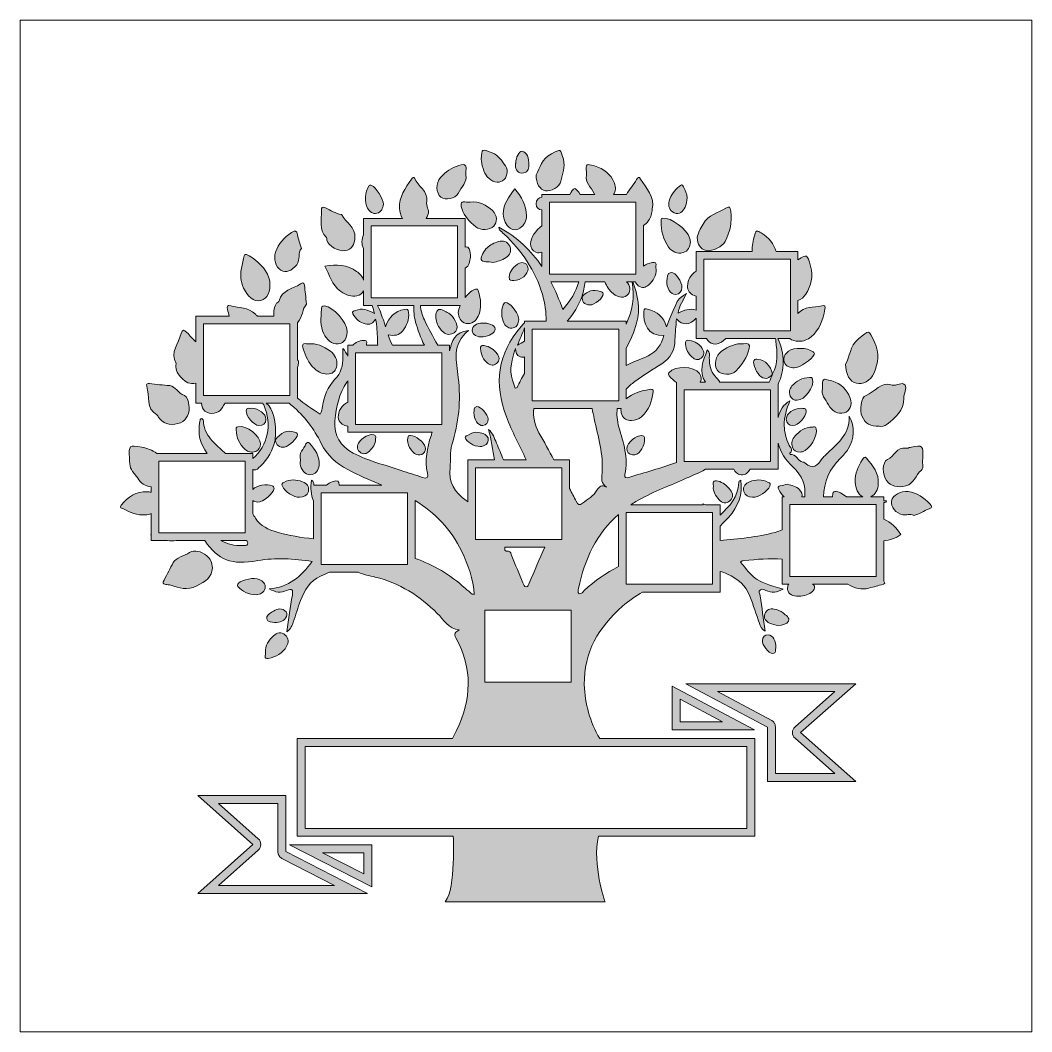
# Model space of a CAD drawing. Header units: inches. Extents: x 0 to 12, y -12 to 0.
import ezdxf

# ---------------------------------------------------------------- set-up
doc = ezdxf.new("R2010")
doc.units = ezdxf.units.IN
doc.header["$MEASUREMENT"] = 0
doc.layers.add('Layer 1', color=7, linetype='Continuous')

# ---------------------------------------------------------------- blocks, each defined once
blk = doc.blocks.new('block 2')
at = {"layer": 'Layer 1', "true_color": 0xffffff}
h = blk.add_hatch(color=7, dxfattribs=at)
h.dxf.hatch_style = 2
edge = h.paths.add_edge_path()
edge.add_spline(control_points=[(5.723, -1.905), (5.773, -1.872), (5.797, -1.787), (5.756, -1.729), (5.713, -1.67), (5.676, -1.604), (5.597, -1.574), (5.473, -1.525), (5.475, -1.519), (5.47, -1.648), (5.467, -1.708), (5.503, -1.813), (5.541, -1.858), (5.591, -1.917), (5.673, -1.938), (5.723, -1.905)], knot_values=[0, 0, 0, 0, 1, 1, 1, 2, 2, 2, 3, 3, 3, 4, 4, 4, 5, 5, 5, 5], degree=3, periodic=1)
h = blk.add_hatch(color=7, dxfattribs=at)
h.dxf.hatch_style = 2
edge = h.paths.add_edge_path()
edge.add_spline(control_points=[(5.949, -1.813), (6.018, -1.818), (6.032, -1.76), (6.035, -1.724), (6.037, -1.636), (6.011, -1.562), (5.953, -1.555), (5.915, -1.551), (5.881, -1.631), (5.878, -1.691), (5.878, -1.693), (5.878, -1.696), (5.877, -1.699), (5.871, -1.756), (5.888, -1.809), (5.949, -1.813)], knot_values=[0, 0, 0, 0, 1, 1, 1, 2, 2, 2, 3, 3, 3, 4, 4, 4, 5, 5, 5, 5], degree=3, periodic=1)
h = blk.add_hatch(color=7, dxfattribs=at)
h.dxf.hatch_style = 2
edge = h.paths.add_edge_path()
edge.add_spline(control_points=[(6.231, -2.024), (6.292, -2.035), (6.401, -1.978), (6.414, -1.91), (6.431, -1.825), (6.471, -1.744), (6.443, -1.648), (6.405, -1.519), (6.419, -1.526), (6.301, -1.586), (6.185, -1.644), (6.165, -1.753), (6.122, -1.833), (6.117, -1.937), (6.166, -2.012), (6.231, -2.024)], knot_values=[0, 0, 0, 0, 1, 1, 1, 2, 2, 2, 3, 3, 3, 4, 4, 4, 5, 5, 5, 5], degree=3, periodic=1)
h = blk.add_hatch(color=7, dxfattribs=at)
h.dxf.hatch_style = 2
edge = h.paths.add_edge_path()
edge.add_spline(control_points=[(10.446, -6.102), (10.396, -6.019), (10.331, -5.956), (10.244, -5.918), (10.244, -5.918), (10.244, -5.722), (10.244, -5.722), (10.252, -5.721), (10.26, -5.72), (10.267, -5.719), (10.27, -5.719), (10.273, -5.711), (10.278, -5.703), (10.266, -5.702), (10.255, -5.701), (10.244, -5.7), (10.244, -5.7), (10.244, -5.655), (10.244, -5.655), (10.244, -5.655), (10.09, -5.655), (10.09, -5.655), (10.14, -5.629), (10.18, -5.566), (10.178, -5.5), (10.189, -5.373), (10.117, -5.284), (10.04, -5.197), (10.014, -5.168), (10.005, -5.192), (9.992, -5.213), (9.943, -5.295), (9.902, -5.376), (9.905, -5.479), (9.908, -5.552), (9.94, -5.626), (9.994, -5.655), (9.994, -5.655), (9.802, -5.655), (9.802, -5.655), (9.759, -5.617), (9.706, -5.589), (9.665, -5.592), (9.639, -5.594), (9.64, -5.609), (9.639, -5.626), (9.637, -5.636), (9.637, -5.646), (9.637, -5.655), (9.637, -5.655), (9.529, -5.655), (9.529, -5.655), (9.536, -5.479), (9.595, -5.322), (9.73, -5.197), (9.765, -5.164), (9.797, -5.126), (9.823, -5.085), (9.893, -4.975), (9.904, -4.812), (9.834, -4.699), (9.841, -4.93), (9.68, -5.03), (9.556, -5.156), (9.542, -5.17), (9.526, -5.183), (9.515, -5.199), (9.461, -5.281), (9.403, -5.338), (9.308, -5.25), (9.302, -5.244), (9.293, -5.243), (9.284, -5.242), (9.222, -5.231), (9.206, -5.141), (9.132, -5.15), (9.131, -5.145), (9.128, -5.137), (9.131, -5.135), (9.179, -5.093), (9.131, -5.064), (9.117, -5.032), (9.085, -4.961), (9.066, -4.889), (9.063, -4.81), (9.059, -4.706), (9.094, -4.611), (9.13, -4.515), (9.049, -4.559), (9.011, -4.631), (8.991, -4.713), (8.991, -4.713), (8.991, -4.317), (8.991, -4.317), (9.072, -4.152), (9.072, -3.957), (8.987, -3.776), (8.987, -3.776), (9.13, -3.776), (9.13, -3.776), (9.156, -3.799), (9.192, -3.808), (9.233, -3.809), (9.29, -3.809), (9.341, -3.791), (9.383, -3.756), (9.484, -3.671), (9.524, -3.554), (9.546, -3.429), (9.551, -3.395), (9.547, -3.378), (9.509, -3.387), (9.413, -3.413), (9.299, -3.388), (9.226, -3.481), (9.226, -3.481), (9.226, -3.325), (9.226, -3.325), (9.265, -3.314), (9.297, -3.286), (9.32, -3.249), (9.382, -3.149), (9.411, -3.041), (9.375, -2.919), (9.334, -2.775), (9.34, -2.772), (9.226, -2.841), (9.226, -2.841), (9.226, -2.742), (9.226, -2.742), (9.226, -2.742), (8.967, -2.742), (8.967, -2.742), (8.941, -2.656), (8.886, -2.578), (8.791, -2.523), (8.747, -2.497), (8.73, -2.483), (8.713, -2.546), (8.696, -2.613), (8.68, -2.675), (8.683, -2.742), (8.683, -2.742), (8.02, -2.742), (8.02, -2.742), (8.02, -2.742), (8.02, -2.974), (8.02, -2.974), (8.019, -2.974), (8.018, -2.975), (8.017, -2.976), (7.956, -3.018), (7.918, -3.078), (7.916, -3.153), (7.914, -3.207), (7.944, -3.244), (7.994, -3.264), (8.003, -3.267), (8.011, -3.27), (8.02, -3.272), (8.02, -3.272), (8.02, -3.44), (8.02, -3.44), (7.943, -3.412), (7.875, -3.441), (7.804, -3.474), (7.816, -3.385), (7.865, -3.322), (7.905, -3.243), (7.798, -3.304), (7.798, -3.305), (7.667, -3.636), (7.633, -3.52), (7.556, -3.454), (7.441, -3.429), (7.417, -3.424), (7.398, -3.415), (7.396, -3.454), (7.388, -3.587), (7.445, -3.757), (7.636, -3.74), (7.61, -3.852), (7.545, -3.931), (7.448, -3.981), (7.365, -4.024), (7.272, -4.049), (7.19, -4.096), (7.19, -4.096), (7.19, -3.891), (7.19, -3.891), (7.239, -3.795), (7.283, -3.699), (7.312, -3.594), (7.359, -3.423), (7.326, -3.263), (7.268, -3.103), (7.268, -3.103), (7.299, -3.103), (7.299, -3.103), (7.305, -3.119), (7.316, -3.135), (7.332, -3.149), (7.375, -3.184), (7.42, -3.171), (7.456, -3.139), (7.511, -3.092), (7.545, -3.031), (7.544, -2.949), (7.527, -2.929), (7.574, -2.862), (7.499, -2.874), (7.459, -2.881), (7.424, -2.896), (7.394, -2.918), (7.394, -2.918), (7.394, -2.435), (7.394, -2.435), (7.416, -2.421), (7.437, -2.402), (7.455, -2.376), (7.482, -2.336), (7.495, -2.289), (7.498, -2.243), (7.53, -2.092), (7.425, -1.996), (7.36, -1.884), (7.34, -1.85), (7.324, -1.867), (7.312, -1.89), (7.281, -1.954), (7.222, -2.005), (7.192, -2.069), (7.192, -2.069), (7.039, -2.069), (7.039, -2.069), (7.066, -2.03), (7.066, -1.982), (7.048, -1.933), (7.006, -1.824), (6.924, -1.761), (6.812, -1.729), (6.71, -1.701), (6.712, -1.697), (6.717, -1.802), (6.718, -1.808), (6.718, -1.813), (6.718, -1.839), (6.695, -1.918), (6.772, -1.98), (6.809, -2.056), (6.811, -2.06), (6.814, -2.065), (6.817, -2.069), (6.817, -2.069), (6.641, -2.069), (6.641, -2.069), (6.62, -2.028), (6.596, -1.998), (6.579, -1.998), (6.56, -1.998), (6.538, -2.029), (6.52, -2.069), (6.52, -2.069), (6.188, -2.069), (6.188, -2.069), (6.188, -2.069), (6.188, -2.098), (6.188, -2.098), (6.15, -2.106), (6.121, -2.129), (6.12, -2.179), (6.119, -2.227), (6.151, -2.245), (6.188, -2.251), (6.188, -2.251), (6.188, -2.438), (6.188, -2.438), (6.12, -2.485), (6.051, -2.585), (6.054, -2.65), (6.057, -2.694), (6.073, -2.732), (6.118, -2.752), (6.145, -2.764), (6.167, -2.761), (6.188, -2.75), (6.188, -2.75), (6.188, -2.921), (6.188, -2.921), (6.061, -2.733), (5.897, -2.574), (5.677, -2.454), (5.682, -2.475), (5.681, -2.482), (5.684, -2.485), (5.702, -2.503), (5.722, -2.52), (5.74, -2.537), (5.951, -2.737), (6.112, -2.969), (6.194, -3.25), (6.225, -3.358), (6.241, -3.467), (6.239, -3.572), (6.239, -3.572), (5.984, -3.572), (5.984, -3.572), (5.984, -3.572), (5.984, -3.59), (5.984, -3.59), (5.964, -3.602), (5.955, -3.621), (5.942, -3.635), (5.662, -3.955), (5.618, -4.313), (5.768, -4.704), (5.835, -4.88), (5.922, -5.047), (6.003, -5.217), (6.003, -5.217), (5.732, -5.217), (5.732, -5.217), (5.705, -5.149), (5.679, -5.082), (5.65, -5.016), (5.625, -4.959), (5.607, -4.897), (5.555, -4.855), (5.591, -4.974), (5.605, -5.096), (5.628, -5.217), (5.628, -5.217), (5.311, -5.217), (5.311, -5.217), (5.311, -5.217), (5.311, -5.713), (5.311, -5.713), (5.304, -5.708), (5.298, -5.703), (5.291, -5.698), (5.154, -5.601), (5.077, -5.48), (5.099, -5.306), (5.109, -5.217), (5.095, -5.122), (5.121, -5.038), (5.201, -4.775), (5.23, -4.514), (5.197, -4.239), (5.175, -4.053), (5.114, -3.844), (5.319, -3.681), (5.152, -3.699), (5.121, -3.809), (5.092, -3.923), (5.092, -3.923), (5.092, -3.854), (5.092, -3.854), (5.092, -3.854), (4.954, -3.854), (4.954, -3.854), (4.893, -3.754), (4.842, -3.655), (4.794, -3.554), (4.767, -3.498), (4.753, -3.441), (4.748, -3.384), (4.748, -3.384), (5.219, -3.384), (5.219, -3.384), (5.206, -3.415), (5.197, -3.444), (5.197, -3.468), (5.204, -3.523), (5.221, -3.582), (5.291, -3.596), (5.359, -3.61), (5.408, -3.566), (5.433, -3.511), (5.475, -3.412), (5.468, -3.309), (5.433, -3.208), (5.428, -3.193), (5.421, -3.185), (5.402, -3.19), (5.366, -3.198), (5.319, -3.238), (5.28, -3.288), (5.28, -3.288), (5.28, -2.941), (5.28, -2.941), (5.328, -2.916), (5.33, -2.859), (5.341, -2.81), (5.343, -2.805), (5.342, -2.799), (5.342, -2.784), (5.333, -2.759), (5.339, -2.708), (5.308, -2.694), (5.298, -2.689), (5.289, -2.689), (5.28, -2.692), (5.28, -2.692), (5.28, -2.351), (5.28, -2.351), (5.28, -2.351), (4.816, -2.351), (4.816, -2.351), (4.823, -2.338), (4.829, -2.325), (4.836, -2.31), (4.861, -2.249), (4.807, -2.205), (4.824, -2.15), (4.836, -2.026), (4.72, -1.97), (4.678, -1.874), (4.669, -1.853), (4.651, -1.872), (4.641, -1.886), (4.569, -1.993), (4.491, -2.094), (4.498, -2.235), (4.5, -2.272), (4.514, -2.314), (4.535, -2.351), (4.535, -2.351), (4.074, -2.351), (4.074, -2.351), (4.074, -2.351), (4.074, -2.544), (4.074, -2.544), (4.047, -2.597), (4.046, -2.662), (4.074, -2.707), (4.074, -2.707), (4.074, -3.083), (4.074, -3.083), (4.058, -3.042), (4.029, -3.007), (3.991, -2.98), (3.879, -2.901), (3.753, -2.894), (3.613, -2.918), (3.673, -3.022), (3.69, -3.14), (3.804, -3.217), (3.869, -3.261), (3.924, -3.283), (3.994, -3.269), (4.031, -3.261), (4.058, -3.241), (4.074, -3.211), (4.074, -3.211), (4.074, -3.384), (4.074, -3.384), (4.074, -3.384), (4.174, -3.384), (4.174, -3.384), (4.186, -3.414), (4.196, -3.446), (4.202, -3.481), (4.125, -3.43), (4.053, -3.414), (3.976, -3.443), (3.958, -3.449), (3.932, -3.454), (3.946, -3.482), (3.977, -3.543), (4.028, -3.584), (4.093, -3.602), (4.146, -3.617), (4.187, -3.595), (4.215, -3.545), (4.231, -3.627), (4.238, -3.706), (4.237, -3.785), (4.236, -3.81), (4.238, -3.833), (4.241, -3.854), (4.241, -3.854), (4.109, -3.854), (4.109, -3.854), (4.109, -3.851), (4.109, -3.847), (4.108, -3.843), (4.117, -3.805), (4.104, -3.794), (4.069, -3.798), (4.019, -3.804), (3.978, -3.823), (3.945, -3.854), (3.945, -3.854), (3.886, -3.854), (3.886, -3.854), (3.886, -3.854), (3.886, -3.984), (3.886, -3.984), (3.871, -3.951), (3.852, -3.92), (3.829, -3.896), (3.829, -3.896), (3.829, -3.994), (3.829, -3.994), (3.83, -4.094), (3.805, -4.187), (3.734, -4.26), (3.647, -4.351), (3.607, -4.461), (3.586, -4.581), (3.581, -4.611), (3.582, -4.643), (3.557, -4.672), (3.466, -4.612), (3.373, -4.554), (3.29, -4.483), (3.29, -4.483), (3.29, -4.121), (3.29, -4.121), (3.295, -4.106), (3.298, -4.09), (3.3, -4.073), (3.302, -4.05), (3.3, -4.036), (3.29, -4.029), (3.29, -4.029), (3.29, -3.588), (3.29, -3.588), (3.354, -3.523), (3.342, -3.423), (3.396, -3.369), (3.387, -3.284), (3.379, -3.214), (3.372, -3.144), (3.367, -3.104), (3.344, -3.116), (3.324, -3.129), (3.233, -3.187), (3.105, -3.199), (3.072, -3.33), (3.069, -3.341), (3.05, -3.348), (3.041, -3.358), (3.012, -3.394), (3.002, -3.454), (3.01, -3.51), (3.01, -3.51), (2.814, -3.51), (2.814, -3.51), (2.806, -3.503), (2.798, -3.496), (2.79, -3.488), (2.701, -3.402), (2.597, -3.413), (2.497, -3.388), (2.456, -3.377), (2.446, -3.395), (2.458, -3.433), (2.466, -3.458), (2.473, -3.484), (2.479, -3.51), (2.479, -3.51), (2.084, -3.51), (2.084, -3.51), (2.084, -3.51), (2.084, -3.816), (2.084, -3.816), (2.045, -3.782), (2.013, -3.741), (1.977, -3.704), (1.943, -3.67), (1.925, -3.663), (1.91, -3.717), (1.878, -3.833), (1.777, -3.938), (1.848, -4.073), (1.85, -4.077), (1.847, -4.083), (1.846, -4.089), (1.839, -4.154), (1.876, -4.202), (1.916, -4.245), (1.96, -4.292), (2.013, -4.325), (2.083, -4.306), (2.083, -4.305), (2.084, -4.305), (2.084, -4.305), (2.084, -4.305), (2.084, -4.543), (2.084, -4.543), (2.084, -4.543), (2.15, -4.543), (2.15, -4.543), (2.153, -4.582), (2.166, -4.617), (2.191, -4.637), (2.245, -4.682), (2.36, -4.672), (2.394, -4.6), (2.404, -4.58), (2.417, -4.562), (2.431, -4.543), (2.431, -4.543), (2.877, -4.543), (2.877, -4.543), (2.88, -4.551), (2.885, -4.557), (2.889, -4.564), (2.992, -4.799), (2.937, -5.044), (2.758, -5.201), (2.758, -5.201), (2.758, -5.139), (2.758, -5.139), (2.758, -5.139), (2.434, -5.139), (2.434, -5.139), (2.39, -5.096), (2.343, -5.056), (2.3, -5.013), (2.24, -4.954), (2.195, -4.886), (2.177, -4.802), (2.171, -4.777), (2.183, -4.745), (2.155, -4.726), (2.133, -4.728), (2.134, -4.745), (2.131, -4.757), (2.104, -4.902), (2.131, -5.031), (2.219, -5.139), (2.219, -5.139), (1.62, -5.139), (1.62, -5.139), (1.565, -5.097), (1.508, -5.077), (1.441, -5.065), (1.289, -5.041), (1.289, -5.04), (1.295, -5.192), (1.299, -5.31), (1.299, -5.31), (1.379, -5.413), (1.385, -5.419), (1.392, -5.425), (1.395, -5.432), (1.425, -5.492), (1.486, -5.529), (1.552, -5.535), (1.552, -5.535), (1.552, -5.6), (1.552, -5.6), (1.538, -5.596), (1.523, -5.593), (1.508, -5.593), (1.374, -5.586), (1.28, -5.66), (1.198, -5.752), (1.171, -5.783), (1.206, -5.788), (1.224, -5.797), (1.307, -5.837), (1.385, -5.878), (1.486, -5.868), (1.508, -5.866), (1.531, -5.861), (1.552, -5.853), (1.552, -5.853), (1.552, -6.102), (1.552, -6.102), (1.551, -6.103), (1.55, -6.105), (1.548, -6.107), (1.55, -6.107), (1.551, -6.107), (1.552, -6.108), (1.552, -6.108), (1.552, -6.172), (1.552, -6.172), (1.552, -6.172), (1.746, -6.172), (1.746, -6.172), (1.779, -6.178), (1.814, -6.179), (1.851, -6.172), (1.851, -6.172), (2.189, -6.172), (2.189, -6.172), (2.349, -6.409), (2.507, -6.466), (2.817, -6.411), (3.032, -6.373), (3.245, -6.389), (3.464, -6.421), (3.332, -6.597), (3.183, -6.731), (2.955, -6.744), (3.024, -6.79), (3.092, -6.796), (3.161, -6.765), (3.227, -6.736), (3.24, -6.754), (3.228, -6.822), (3.203, -6.96), (3.186, -7.099), (3.163, -7.256), (3.215, -7.217), (3.225, -7.178), (3.238, -7.142), (3.268, -7.057), (3.294, -6.969), (3.325, -6.884), (3.371, -6.761), (3.437, -6.654), (3.563, -6.595), (3.598, -6.578), (3.634, -6.562), (3.669, -6.548), (3.669, -6.548), (4.01, -6.548), (4.01, -6.548), (4.074, -6.576), (4.144, -6.59), (4.212, -6.606), (4.501, -6.676), (4.74, -6.83), (4.948, -7.037), (5.025, -7.112), (5.075, -7.221), (5.209, -7.232), (5.164, -7.259), (5.14, -7.275), (5.169, -7.327), (5.37, -7.691), (5.353, -8.059), (5.176, -8.426), (5.161, -8.458), (5.145, -8.49), (5.128, -8.521), (5.128, -8.521), (3.285, -8.521), (3.285, -8.521), (3.285, -8.521), (3.285, -9.681), (3.285, -9.681), (3.285, -9.681), (5.137, -9.681), (5.137, -9.681), (5.137, -9.681), (5.169, -10.286), (5.043, -10.458), (5.043, -10.458), (6.938, -10.458), (6.938, -10.458), (6.938, -10.458), (6.782, -10.015), (6.86, -9.681), (6.86, -9.681), (8.715, -9.681), (8.715, -9.681), (8.715, -9.681), (8.715, -8.521), (8.715, -8.521), (8.715, -8.521), (6.874, -8.521), (6.874, -8.521), (6.761, -8.325), (6.697, -8.111), (6.692, -7.881), (6.685, -7.497), (6.863, -7.199), (7.145, -6.953), (7.221, -6.887), (7.301, -6.832), (7.384, -6.783), (7.384, -6.783), (8.302, -6.783), (8.302, -6.783), (8.302, -6.783), (8.302, -6.538), (8.302, -6.538), (8.331, -6.546), (8.361, -6.557), (8.39, -6.57), (8.515, -6.626), (8.607, -6.707), (8.656, -6.833), (8.697, -6.939), (8.73, -7.048), (8.77, -7.155), (8.782, -7.187), (8.787, -7.227), (8.839, -7.247), (8.817, -7.101), (8.797, -6.964), (8.778, -6.827), (8.775, -6.804), (8.753, -6.775), (8.78, -6.756), (8.801, -6.741), (8.824, -6.758), (8.845, -6.766), (8.913, -6.793), (8.979, -6.792), (9.049, -6.748), (8.688, -6.649), (8.698, -6.604), (8.544, -6.43), (8.555, -6.413), (8.573, -6.413), (8.589, -6.411), (8.739, -6.395), (8.889, -6.382), (9.038, -6.392), (9.038, -6.392), (9.038, -6.689), (9.038, -6.689), (9.038, -6.689), (9.117, -6.689), (9.117, -6.689), (9.109, -6.701), (9.105, -6.715), (9.103, -6.732), (9.097, -6.799), (9.15, -6.826), (9.208, -6.832), (9.241, -6.836), (9.277, -6.834), (9.309, -6.824), (9.358, -6.808), (9.418, -6.775), (9.424, -6.733), (9.427, -6.713), (9.415, -6.7), (9.398, -6.689), (9.398, -6.689), (9.819, -6.689), (9.819, -6.689), (9.89, -6.74), (9.988, -6.761), (10.066, -6.737), (10.123, -6.72), (10.182, -6.711), (10.238, -6.689), (10.238, -6.689), (10.244, -6.689), (10.244, -6.689), (10.244, -6.689), (10.244, -6.687), (10.244, -6.687), (10.249, -6.685), (10.253, -6.683), (10.258, -6.681), (10.253, -6.673), (10.249, -6.664), (10.244, -6.656), (10.244, -6.656), (10.244, -6.174), (10.244, -6.174), (10.315, -6.168), (10.383, -6.146), (10.446, -6.102)], knot_values=[0, 0, 0, 0, 1, 1, 1, 2, 2, 2, 3, 3, 3, 4, 4, 4, 5, 5, 5, 6, 6, 6, 7, 7, 7, 8, 8, 8, 9, 9, 9, 10, 10, 10, 11, 11, 11, 12, 12, 12, 13, 13, 13, 14, 14, 14, 15, 15, 15, 16, 16, 16, 17, 17, 17, 18, 18, 18, 19, 19, 19, 20, 20, 20, 21, 21, 21, 22, 22, 22, 23, 23, 23, 24, 24, 24, 25, 25, 25, 26, 26, 26, 27, 27, 27, 28, 28, 28, 29, 29, 29, 30, 30, 30, 31, 31, 31, 32, 32, 32, 33, 33, 33, 34, 34, 34, 35, 35, 35, 36, 36, 36, 37, 37, 37, 38, 38, 38, 39, 39, 39, 40, 40, 40, 41, 41, 41, 42, 42, 42, 43, 43, 43, 44, 44, 44, 45, 45, 45, 46, 46, 46, 47, 47, 47, 48, 48, 48, 49, 49, 49, 50, 50, 50, 51, 51, 51, 52, 52, 52, 53, 53, 53, 54, 54, 54, 55, 55, 55, 56, 56, 56, 57, 57, 57, 58, 58, 58, 59, 59, 59, 60, 60, 60, 61, 61, 61, 62, 62, 62, 63, 63, 63, 64, 64, 64, 65, 65, 65, 66, 66, 66, 67, 67, 67, 68, 68, 68, 69, 69, 69, 70, 70, 70, 71, 71, 71, 72, 72, 72, 73, 73, 73, 74, 74, 74, 75, 75, 75, 76, 76, 76, 77, 77, 77, 78, 78, 78, 79, 79, 79, 80, 80, 80, 81, 81, 81, 82, 82, 82, 83, 83, 83, 84, 84, 84, 85, 85, 85, 86, 86, 86, 87, 87, 87, 88, 88, 88, 89, 89, 89, 90, 90, 90, 91, 91, 91, 92, 92, 92, 93, 93, 93, 94, 94, 94, 95, 95, 95, 96, 96, 96, 97, 97, 97, 98, 98, 98, 99, 99, 99, 100, 100, 100, 101, 101, 101, 102, 102, 102, 103, 103, 103, 104, 104, 104, 105, 105, 105, 106, 106, 106, 107, 107, 107, 108, 108, 108, 109, 109, 109, 110, 110, 110, 111, 111, 111, 112, 112, 112, 113, 113, 113, 114, 114, 114, 115, 115, 115, 116, 116, 116, 117, 117, 117, 118, 118, 118, 119, 119, 119, 120, 120, 120, 121, 121, 121, 122, 122, 122, 123, 123, 123, 124, 124, 124, 125, 125, 125, 126, 126, 126, 127, 127, 127, 128, 128, 128, 129, 129, 129, 130, 130, 130, 131, 131, 131, 132, 132, 132, 133, 133, 133, 134, 134, 134, 135, 135, 135, 136, 136, 136, 137, 137, 137, 138, 138, 138, 139, 139, 139, 140, 140, 140, 141, 141, 141, 142, 142, 142, 143, 143, 143, 144, 144, 144, 145, 145, 145, 146, 146, 146, 147, 147, 147, 148, 148, 148, 149, 149, 149, 150, 150, 150, 151, 151, 151, 152, 152, 152, 153, 153, 153, 154, 154, 154, 155, 155, 155, 156, 156, 156, 157, 157, 157, 158, 158, 158, 159, 159, 159, 160, 160, 160, 161, 161, 161, 162, 162, 162, 163, 163, 163, 164, 164, 164, 165, 165, 165, 166, 166, 166, 167, 167, 167, 168, 168, 168, 169, 169, 169, 170, 170, 170, 171, 171, 171, 172, 172, 172, 173, 173, 173, 174, 174, 174, 175, 175, 175, 176, 176, 176, 177, 177, 177, 178, 178, 178, 179, 179, 179, 180, 180, 180, 181, 181, 181, 182, 182, 182, 183, 183, 183, 184, 184, 184, 185, 185, 185, 186, 186, 186, 187, 187, 187, 188, 188, 188, 189, 189, 189, 190, 190, 190, 191, 191, 191, 192, 192, 192, 193, 193, 193, 194, 194, 194, 195, 195, 195, 196, 196, 196, 197, 197, 197, 198, 198, 198, 199, 199, 199, 200, 200, 200, 201, 201, 201, 202, 202, 202, 203, 203, 203, 204, 204, 204, 205, 205, 205, 206, 206, 206, 207, 207, 207, 208, 208, 208, 209, 209, 209, 210, 210, 210, 211, 211, 211, 212, 212, 212, 213, 213, 213, 214, 214, 214, 215, 215, 215, 216, 216, 216, 217, 217, 217, 218, 218, 218, 219, 219, 219, 220, 220, 220, 221, 221, 221, 222, 222, 222, 223, 223, 223, 224, 224, 224, 225, 225, 225, 226, 226, 226, 227, 227, 227, 228, 228, 228, 229, 229, 229, 230, 230, 230, 231, 231, 231, 232, 232, 232, 233, 233, 233, 234, 234, 234, 235, 235, 235, 236, 236, 236, 237, 237, 237, 238, 238, 238, 239, 239, 239, 240, 240, 240, 241, 241, 241, 242, 242, 242, 243, 243, 243, 244, 244, 244, 245, 245, 245, 246, 246, 246, 247, 247, 247, 248, 248, 248, 249, 249, 249, 250, 250, 250, 251, 251, 251, 252, 252, 252, 253, 253, 253, 254, 254, 254, 255, 255, 255, 256, 256, 256, 257, 257, 257, 258, 258, 258, 259, 259, 259, 260, 260, 260, 261, 261, 261, 262, 262, 262, 263, 263, 263, 264, 264, 264, 265, 265, 265, 266, 266, 266, 267, 267, 267, 268, 268, 268, 269, 269, 269, 270, 270, 270, 271, 271, 271, 272, 272, 272, 273, 273, 273, 274, 274, 274, 275, 275, 275, 276, 276, 276, 277, 277, 277, 278, 278, 278, 279, 279, 279, 280, 280, 280, 281, 281, 281, 282, 282, 282, 283, 283, 283, 284, 284, 284, 285, 285, 285, 286, 286, 286, 287, 287, 287, 288, 288, 288, 288], degree=3, periodic=1)
h.paths.add_polyline_path([(8.901, -4.901), (8.901, -5.066), (8.901, -5.236), (8.679, -5.236), (8.457, -5.236), (8.259, -5.236), (7.876, -5.236), (7.876, -5.211), (7.876, -5.123), (7.876, -4.924), (7.876, -4.665), (7.876, -4.485), (7.876, -4.384), (8.183, -4.384), (8.354, -4.384), (8.82, -4.384), (8.901, -4.384), (8.901, -4.453)])
h.paths.add_polyline_path([(8.111, -2.833), (8.699, -2.833), (8.98, -2.833), (9.136, -2.833), (9.136, -2.912), (9.136, -3.319), (9.136, -3.547), (9.136, -3.685), (9.09, -3.685), (8.41, -3.685), (8.122, -3.685), (8.111, -3.685), (8.111, -3.272), (8.111, -2.928)])
edge = h.paths.add_edge_path()
edge.add_spline(control_points=[(7.29, -4.286), (7.393, -4.21), (7.502, -4.143), (7.611, -4.076), (7.717, -4.009), (7.764, -3.914), (7.767, -3.791), (7.769, -3.711), (7.779, -3.631), (7.785, -3.543), (7.858, -3.627), (7.948, -3.619), (8.02, -3.535), (8.02, -3.535), (8.02, -3.776), (8.02, -3.776), (8.02, -3.776), (8.143, -3.776), (8.143, -3.776), (8.152, -3.794), (8.164, -3.809), (8.177, -3.819), (8.231, -3.86), (8.304, -3.844), (8.367, -3.779), (8.368, -3.778), (8.369, -3.777), (8.37, -3.776), (8.37, -3.776), (8.961, -3.776), (8.961, -3.776), (8.963, -3.786), (8.964, -3.796), (8.965, -3.805), (8.977, -3.938), (8.997, -4.071), (8.926, -4.196), (8.926, -4.196), (8.925, -4.196), (8.925, -4.196), (8.925, -4.196), (8.925, -4.196), (8.925, -4.196), (8.914, -4.231), (8.9, -4.263), (8.883, -4.293), (8.883, -4.293), (8.301, -4.293), (8.301, -4.293), (8.283, -4.268), (8.263, -4.243), (8.241, -4.22), (8.188, -4.164), (8.175, -4.083), (8.174, -4.003), (8.174, -3.976), (8.186, -3.943), (8.149, -3.911), (8.104, -4.043), (8.041, -4.166), (8.128, -4.293), (8.128, -4.293), (8.066, -4.293), (8.066, -4.293), (8.086, -4.259), (8.08, -4.223), (8.057, -4.191), (7.993, -4.1), (7.764, -4.094), (7.696, -4.181), (7.685, -4.196), (7.69, -4.206), (7.7, -4.218), (7.726, -4.249), (7.754, -4.276), (7.785, -4.298), (7.785, -4.298), (7.785, -4.937), (7.785, -4.937), (7.785, -4.939), (7.785, -4.943), (7.785, -4.946), (7.785, -4.949), (7.785, -4.952), (7.785, -4.955), (7.785, -4.955), (7.785, -5.246), (7.785, -5.246), (7.6, -5.314), (7.408, -5.365), (7.219, -5.423), (7.191, -5.431), (7.163, -5.429), (7.173, -5.389), (7.219, -5.193), (7.154, -5.012), (7.102, -4.828), (7.08, -4.749), (7.073, -4.675), (7.083, -4.606), (7.083, -4.606), (7.127, -4.606), (7.127, -4.606), (7.124, -4.629), (7.127, -4.653), (7.136, -4.678), (7.156, -4.73), (7.199, -4.749), (7.252, -4.748), (7.296, -4.748), (7.338, -4.733), (7.37, -4.705), (7.458, -4.627), (7.495, -4.523), (7.508, -4.409), (7.513, -4.369), (7.488, -4.378), (7.465, -4.381), (7.363, -4.394), (7.266, -4.423), (7.19, -4.493), (7.19, -4.493), (7.19, -4.377), (7.19, -4.377), (7.218, -4.345), (7.251, -4.314), (7.29, -4.286)], knot_values=[0, 0, 0, 0, 1, 1, 1, 2, 2, 2, 3, 3, 3, 4, 4, 4, 5, 5, 5, 6, 6, 6, 7, 7, 7, 8, 8, 8, 9, 9, 9, 10, 10, 10, 11, 11, 11, 12, 12, 12, 13, 13, 13, 14, 14, 14, 15, 15, 15, 16, 16, 16, 17, 17, 17, 18, 18, 18, 19, 19, 19, 20, 20, 20, 21, 21, 21, 22, 22, 22, 23, 23, 23, 24, 24, 24, 25, 25, 25, 26, 26, 26, 27, 27, 27, 28, 28, 28, 29, 29, 29, 30, 30, 30, 31, 31, 31, 32, 32, 32, 33, 33, 33, 34, 34, 34, 35, 35, 35, 36, 36, 36, 37, 37, 37, 38, 38, 38, 39, 39, 39, 40, 40, 40, 41, 41, 41, 42, 42, 42, 42], degree=3, periodic=1)
h.paths.add_polyline_path([(6.677, -2.16), (7.174, -2.16), (7.303, -2.16), (7.303, -2.453), (7.303, -2.758), (7.303, -2.794), (7.303, -3.012), (6.71, -3.012), (6.641, -3.012), (6.584, -3.012), (6.443, -3.012), (6.279, -3.012), (6.279, -2.612), (6.279, -2.469), (6.279, -2.234), (6.279, -2.16), (6.376, -2.16), (6.493, -2.16)])
edge = h.paths.add_edge_path()
edge.add_spline(control_points=[(6.625, -3.103), (6.595, -3.221), (6.532, -3.329), (6.435, -3.432), (6.395, -3.317), (6.349, -3.206), (6.295, -3.103), (6.295, -3.103), (6.625, -3.103), (6.625, -3.103)], knot_values=[0, 0, 0, 0, 1, 1, 1, 2, 2, 2, 3, 3, 3, 3], degree=3, periodic=1)
edge = h.paths.add_edge_path()
edge.add_spline(control_points=[(6.668, -3.273), (6.668, -3.273), (6.669, -3.273), (6.669, -3.273), (6.669, -3.273), (6.669, -3.273), (6.669, -3.273), (6.669, -3.273), (6.668, -3.274), (6.668, -3.274), (6.679, -3.217), (6.691, -3.16), (6.7, -3.103), (6.7, -3.103), (6.935, -3.103), (6.935, -3.103), (6.957, -3.157), (6.988, -3.204), (7.035, -3.243), (7.099, -3.296), (7.171, -3.304), (7.213, -3.25), (7.245, -3.209), (7.235, -3.147), (7.194, -3.103), (7.194, -3.103), (7.258, -3.103), (7.258, -3.103), (7.292, -3.288), (7.258, -3.451), (7.19, -3.605), (7.19, -3.605), (7.19, -3.572), (7.19, -3.572), (7.19, -3.572), (6.489, -3.572), (6.489, -3.572), (6.57, -3.486), (6.619, -3.38), (6.668, -3.273)], knot_values=[0, 0, 0, 0, 1, 1, 1, 2, 2, 2, 3, 3, 3, 4, 4, 4, 5, 5, 5, 6, 6, 6, 7, 7, 7, 8, 8, 8, 9, 9, 9, 10, 10, 10, 11, 11, 11, 12, 12, 12, 13, 13, 13, 13], degree=3, periodic=1)
h.paths.add_polyline_path([(6.075, -3.663), (6.231, -3.663), (6.418, -3.663), (7.1, -3.663), (7.1, -3.779), (7.1, -4.07), (7.1, -4.164), (7.1, -4.515), (6.791, -4.515), (6.319, -4.515), (6.154, -4.515), (6.107, -4.515), (6.075, -4.515), (6.075, -4.048), (6.075, -3.923), (6.075, -3.787)])
edge = h.paths.add_edge_path()
edge.add_spline(control_points=[(5.984, -3.65), (5.984, -3.65), (5.984, -3.808), (5.984, -3.808), (5.955, -3.821), (5.928, -3.839), (5.899, -3.853), (5.927, -3.786), (5.955, -3.719), (5.984, -3.65)], knot_values=[0, 0, 0, 0, 1, 1, 1, 2, 2, 2, 3, 3, 3, 3], degree=3, periodic=1)
edge = h.paths.add_edge_path()
edge.add_spline(control_points=[(5.873, -4.363), (5.862, -4.332), (5.849, -4.301), (5.839, -4.269), (5.796, -4.139), (5.839, -4.016), (5.875, -3.893), (5.88, -3.936), (5.883, -3.981), (5.935, -3.994), (5.953, -3.998), (5.969, -3.998), (5.984, -3.994), (5.984, -3.994), (5.984, -4.191), (5.984, -4.191), (5.951, -4.244), (5.92, -4.299), (5.894, -4.357), (5.893, -4.36), (5.885, -4.36), (5.873, -4.363)], knot_values=[0, 0, 0, 0, 1, 1, 1, 2, 2, 2, 3, 3, 3, 4, 4, 4, 5, 5, 5, 6, 6, 6, 7, 7, 7, 7], degree=3, periodic=1)
edge = h.paths.add_edge_path()
edge.add_spline(control_points=[(6.154, -4.895), (6.1, -4.799), (6.083, -4.703), (6.091, -4.606), (6.091, -4.606), (6.785, -4.606), (6.785, -4.606), (6.789, -4.646), (6.802, -4.687), (6.81, -4.727), (6.853, -4.941), (6.921, -5.153), (6.902, -5.375), (6.897, -5.437), (6.888, -5.496), (6.955, -5.541), (6.896, -5.505), (6.87, -5.53), (6.842, -5.576), (6.802, -5.643), (6.732, -5.682), (6.672, -5.729), (6.635, -5.759), (6.617, -5.748), (6.596, -5.707), (6.57, -5.657), (6.544, -5.607), (6.517, -5.557), (6.517, -5.557), (6.517, -5.217), (6.517, -5.217), (6.517, -5.217), (6.332, -5.217), (6.332, -5.217), (6.273, -5.109), (6.215, -5.001), (6.154, -4.895)], knot_values=[0, 0, 0, 0, 1, 1, 1, 2, 2, 2, 3, 3, 3, 4, 4, 4, 5, 5, 5, 6, 6, 6, 7, 7, 7, 8, 8, 8, 9, 9, 9, 10, 10, 10, 11, 11, 11, 12, 12, 12, 12], degree=3, periodic=1)
edge = h.paths.add_edge_path()
edge.add_spline(control_points=[(6.223, -6.251), (6.156, -6.391), (6.102, -6.536), (6.039, -6.677), (6.031, -6.695), (6.026, -6.721), (6.005, -6.722), (5.977, -6.722), (5.972, -6.692), (5.964, -6.673), (5.919, -6.568), (5.876, -6.463), (5.832, -6.359), (5.823, -6.336), (5.818, -6.297), (5.792, -6.3), (5.742, -6.306), (5.745, -6.277), (5.75, -6.251), (5.75, -6.251), (6.223, -6.251), (6.223, -6.251)], knot_values=[0, 0, 0, 0, 1, 1, 1, 2, 2, 2, 3, 3, 3, 4, 4, 4, 5, 5, 5, 6, 6, 6, 7, 7, 7, 7], degree=3, periodic=1)
h.paths.add_polyline_path([(5.511, -7.851), (5.511, -6.999), (6.536, -6.999), (6.536, -7.851)])
h.paths.add_polyline_path([(5.402, -5.428), (5.402, -5.409), (5.402, -5.308), (5.647, -5.308), (5.769, -5.308), (6.045, -5.308), (6.381, -5.308), (6.426, -5.308), (6.426, -5.39), (6.426, -6.16), (6.266, -6.16), (5.725, -6.16), (5.402, -6.16), (5.402, -5.785)])
edge = h.paths.add_edge_path()
edge.add_spline(control_points=[(4.164, -2.441), (4.164, -2.441), (4.166, -2.441), (4.166, -2.441), (4.166, -2.441), (4.396, -2.441), (4.396, -2.441), (4.396, -2.441), (4.621, -2.441), (4.621, -2.441), (4.621, -2.441), (4.73, -2.441), (4.73, -2.441), (4.73, -2.441), (4.951, -2.441), (4.951, -2.441), (4.951, -2.441), (5.043, -2.441), (5.043, -2.441), (5.043, -2.441), (5.189, -2.441), (5.189, -2.441), (5.189, -2.441), (5.189, -2.781), (5.189, -2.781), (5.189, -2.781), (5.189, -2.93), (5.189, -2.93), (5.189, -2.93), (5.189, -3.294), (5.189, -3.294), (5.189, -3.294), (4.744, -3.294), (4.744, -3.294), (4.744, -3.294), (4.683, -3.294), (4.683, -3.294), (4.683, -3.294), (4.172, -3.294), (4.172, -3.294), (4.169, -3.292), (4.167, -3.289), (4.164, -3.287), (4.164, -3.287), (4.164, -3.212), (4.164, -3.212), (4.164, -3.212), (4.164, -3.115), (4.164, -3.115), (4.164, -3.115), (4.164, -2.76), (4.164, -2.76), (4.164, -2.76), (4.164, -2.443), (4.164, -2.443), (4.164, -2.443), (4.164, -2.441), (4.164, -2.441)], knot_values=[0, 0, 0, 0, 1, 1, 1, 2, 2, 2, 3, 3, 3, 4, 4, 4, 5, 5, 5, 6, 6, 6, 7, 7, 7, 8, 8, 8, 9, 9, 9, 10, 10, 10, 11, 11, 11, 12, 12, 12, 13, 13, 13, 14, 14, 14, 15, 15, 15, 16, 16, 16, 17, 17, 17, 18, 18, 18, 19, 19, 19, 19], degree=3, periodic=1)
edge = h.paths.add_edge_path()
edge.add_spline(control_points=[(4.366, -3.732), (4.436, -3.746), (4.497, -3.74), (4.537, -3.686), (4.584, -3.622), (4.616, -3.552), (4.607, -3.467), (4.603, -3.426), (4.597, -3.421), (4.557, -3.43), (4.444, -3.455), (4.372, -3.523), (4.334, -3.636), (4.297, -3.521), (4.268, -3.441), (4.239, -3.384), (4.239, -3.384), (4.671, -3.384), (4.671, -3.384), (4.667, -3.448), (4.672, -3.514), (4.69, -3.58), (4.716, -3.676), (4.75, -3.767), (4.794, -3.854), (4.794, -3.854), (4.416, -3.854), (4.416, -3.854), (4.394, -3.819), (4.378, -3.779), (4.366, -3.732)], knot_values=[0, 0, 0, 0, 1, 1, 1, 2, 2, 2, 3, 3, 3, 4, 4, 4, 5, 5, 5, 6, 6, 6, 7, 7, 7, 8, 8, 8, 9, 9, 9, 10, 10, 10, 10], degree=3, periodic=1)
h.paths.add_polyline_path([(4.27, -3.945), (4.5, -3.945), (4.843, -3.945), (5.001, -3.945), (5.001, -4.797), (4.911, -4.797), (3.991, -4.797), (3.976, -4.797), (3.976, -4.496), (3.976, -4.334), (3.976, -4.158), (3.976, -4.025), (3.976, -3.945), (4.078, -3.945)])
edge = h.paths.add_edge_path()
edge.add_spline(control_points=[(3.734, -4.752), (3.746, -4.588), (3.781, -4.433), (3.876, -4.293), (3.879, -4.287), (3.883, -4.282), (3.886, -4.276), (3.886, -4.276), (3.886, -4.533), (3.886, -4.533), (3.877, -4.537), (3.868, -4.542), (3.859, -4.547), (3.801, -4.58), (3.759, -4.674), (3.777, -4.732), (3.795, -4.787), (3.837, -4.81), (3.886, -4.815), (3.886, -4.815), (3.886, -4.888), (3.886, -4.888), (3.886, -4.888), (4.887, -4.888), (4.887, -4.888), (4.883, -4.902), (4.879, -4.915), (4.874, -4.929), (4.826, -5.074), (4.798, -5.22), (4.831, -5.374), (4.841, -5.422), (4.829, -5.444), (4.772, -5.423), (4.689, -5.392), (4.603, -5.372), (4.52, -5.342), (4.329, -5.275), (4.131, -5.23), (3.951, -5.135), (3.797, -5.054), (3.721, -4.929), (3.734, -4.752)], knot_values=[0, 0, 0, 0, 1, 1, 1, 2, 2, 2, 3, 3, 3, 4, 4, 4, 5, 5, 5, 6, 6, 6, 7, 7, 7, 8, 8, 8, 9, 9, 9, 10, 10, 10, 11, 11, 11, 12, 12, 12, 13, 13, 13, 14, 14, 14, 14], degree=3, periodic=1)
h.paths.add_polyline_path([(2.68, -4.453), (2.488, -4.453), (2.175, -4.453), (2.175, -4.431), (2.175, -4.234), (2.175, -3.973), (2.175, -3.6), (2.506, -3.6), (2.895, -3.6), (3.043, -3.6), (3.2, -3.6), (3.2, -3.644), (3.2, -4.036), (3.2, -4.234), (3.2, -4.397), (3.2, -4.453), (3.102, -4.453), (2.87, -4.453)])
h.paths.add_polyline_path([(2.132, -6.082), (2.011, -6.082), (1.643, -6.082), (1.643, -5.994), (1.643, -5.792), (1.643, -5.657), (1.643, -5.524), (1.643, -5.229), (1.717, -5.229), (1.935, -5.229), (2.017, -5.229), (2.307, -5.229), (2.518, -5.229), (2.667, -5.229), (2.667, -5.267), (2.667, -6.082), (2.598, -6.082), (2.272, -6.082)])
edge = h.paths.add_edge_path()
edge.add_spline(control_points=[(2.698, -6.214), (2.687, -6.236), (2.662, -6.228), (2.643, -6.23), (2.543, -6.238), (2.456, -6.217), (2.381, -6.172), (2.381, -6.172), (2.681, -6.172), (2.681, -6.172), (2.694, -6.183), (2.707, -6.196), (2.698, -6.214)], knot_values=[0, 0, 0, 0, 1, 1, 1, 2, 2, 2, 3, 3, 3, 4, 4, 4, 4], degree=3, periodic=1)
edge = h.paths.add_edge_path()
edge.add_spline(control_points=[(3.049, -6.074), (2.947, -6.044), (2.85, -6.004), (2.79, -5.907), (2.778, -5.888), (2.767, -5.869), (2.758, -5.85), (2.758, -5.85), (2.758, -5.697), (2.758, -5.697), (2.774, -5.71), (2.795, -5.715), (2.815, -5.717), (2.882, -5.718), (3.005, -5.612), (3.011, -5.553), (3.012, -5.534), (3.002, -5.531), (2.989, -5.524), (2.924, -5.492), (2.806, -5.515), (2.758, -5.567), (2.758, -5.567), (2.758, -5.329), (2.758, -5.329), (2.76, -5.33), (2.763, -5.331), (2.765, -5.332), (2.809, -5.349), (2.825, -5.31), (2.849, -5.289), (2.942, -5.207), (2.991, -5.099), (3.026, -4.983), (3.026, -4.983), (3.026, -4.984), (3.026, -4.984), (3.04, -4.753), (3.006, -4.612), (2.918, -4.543), (2.918, -4.543), (3.189, -4.543), (3.189, -4.543), (3.2, -4.553), (3.211, -4.563), (3.222, -4.572), (3.371, -4.696), (3.485, -4.846), (3.57, -5.02), (3.64, -5.161), (3.748, -5.26), (3.887, -5.331), (4.018, -5.399), (4.153, -5.458), (4.288, -5.515), (4.288, -5.515), (3.782, -5.515), (3.782, -5.515), (3.786, -5.465), (3.764, -5.452), (3.702, -5.475), (3.675, -5.485), (3.653, -5.498), (3.633, -5.515), (3.633, -5.515), (3.484, -5.515), (3.484, -5.515), (3.484, -5.515), (3.484, -5.514), (3.484, -5.514), (3.483, -5.496), (3.485, -5.468), (3.454, -5.458), (3.442, -5.547), (3.451, -5.628), (3.478, -5.702), (3.478, -5.702), (3.478, -6.151), (3.478, -6.151), (3.334, -6.136), (3.19, -6.115), (3.049, -6.074)], knot_values=[0, 0, 0, 0, 1, 1, 1, 2, 2, 2, 3, 3, 3, 4, 4, 4, 5, 5, 5, 6, 6, 6, 7, 7, 7, 8, 8, 8, 9, 9, 9, 10, 10, 10, 11, 11, 11, 12, 12, 12, 13, 13, 13, 14, 14, 14, 15, 15, 15, 16, 16, 16, 17, 17, 17, 18, 18, 18, 19, 19, 19, 20, 20, 20, 21, 21, 21, 22, 22, 22, 23, 23, 23, 24, 24, 24, 25, 25, 25, 26, 26, 26, 27, 27, 27, 27], degree=3, periodic=1)
h.paths.add_polyline_path([(3.569, -6.458), (3.569, -6.159), (3.569, -5.861), (3.569, -5.732), (3.569, -5.688), (3.569, -5.605), (3.768, -5.605), (4.503, -5.605), (4.594, -5.605), (4.594, -5.649), (4.594, -6.354), (4.594, -6.458)])
edge = h.paths.add_edge_path()
edge.add_spline(control_points=[(5.277, -6.738), (5.102, -6.575), (4.902, -6.462), (4.684, -6.384), (4.684, -6.384), (4.684, -5.699), (4.684, -5.699), (4.922, -5.842), (5.11, -6.039), (5.237, -6.301), (5.316, -6.463), (5.374, -6.629), (5.387, -6.813), (5.374, -6.81), (5.367, -6.811), (5.363, -6.808), (5.335, -6.785), (5.305, -6.763), (5.277, -6.738)], knot_values=[0, 0, 0, 0, 1, 1, 1, 2, 2, 2, 3, 3, 3, 4, 4, 4, 5, 5, 5, 6, 6, 6, 6], degree=3, periodic=1)
h.paths.add_polyline_path([(8.621, -8.615), (8.621, -9.587), (3.379, -9.587), (3.379, -8.615)])
edge = h.paths.add_edge_path()
edge.add_spline(control_points=[(6.692, -6.766), (6.675, -6.783), (6.658, -6.806), (6.629, -6.806), (6.613, -6.784), (6.619, -6.76), (6.623, -6.74), (6.696, -6.391), (6.839, -6.089), (7.096, -5.862), (7.096, -5.862), (7.096, -6.482), (7.096, -6.482), (6.951, -6.556), (6.816, -6.649), (6.692, -6.766)], knot_values=[0, 0, 0, 0, 1, 1, 1, 2, 2, 2, 3, 3, 3, 4, 4, 4, 5, 5, 5, 5], degree=3, periodic=1)
h.paths.add_polyline_path([(8.212, -6.692), (7.562, -6.692), (7.187, -6.692), (7.187, -6.439), (7.187, -5.84), (7.962, -5.84), (8.176, -5.84), (8.212, -5.84), (8.212, -5.952), (8.212, -6.115), (8.212, -6.177), (8.212, -6.521)])
edge = h.paths.add_edge_path()
edge.add_spline(control_points=[(8.954, -6.076), (8.74, -6.133), (8.521, -6.151), (8.302, -6.171), (8.302, -6.171), (8.302, -6.003), (8.302, -6.003), (8.336, -5.966), (8.372, -5.931), (8.406, -5.894), (8.518, -5.77), (8.574, -5.628), (8.548, -5.458), (8.527, -5.462), (8.526, -5.475), (8.526, -5.485), (8.517, -5.656), (8.415, -5.766), (8.302, -5.87), (8.302, -5.87), (8.302, -5.749), (8.302, -5.749), (8.302, -5.749), (8.131, -5.749), (8.131, -5.749), (8.12, -5.741), (8.097, -5.735), (8.098, -5.738), (8.1, -5.742), (8.101, -5.746), (8.102, -5.749), (8.102, -5.749), (7.242, -5.749), (7.242, -5.749), (7.262, -5.736), (7.282, -5.723), (7.303, -5.711), (7.482, -5.603), (7.678, -5.533), (7.869, -5.449), (7.956, -5.41), (8.046, -5.374), (8.129, -5.327), (8.129, -5.327), (8.466, -5.327), (8.466, -5.327), (8.479, -5.36), (8.507, -5.386), (8.551, -5.392), (8.604, -5.398), (8.635, -5.367), (8.658, -5.327), (8.658, -5.327), (8.991, -5.327), (8.991, -5.327), (8.991, -5.327), (8.991, -5.019), (8.991, -5.019), (9.019, -5.122), (9.078, -5.216), (9.167, -5.3), (9.277, -5.404), (9.324, -5.518), (9.306, -5.655), (9.306, -5.655), (9.272, -5.655), (9.272, -5.655), (9.281, -5.625), (9.268, -5.595), (9.246, -5.569), (9.208, -5.525), (9.152, -5.521), (9.102, -5.505), (9.072, -5.511), (9.045, -5.518), (9.017, -5.524), (8.991, -5.529), (8.986, -5.542), (8.998, -5.566), (9.014, -5.601), (9.035, -5.631), (9.061, -5.655), (9.061, -5.655), (9.038, -5.655), (9.038, -5.655), (9.038, -5.655), (9.038, -6.047), (9.038, -6.047), (9.012, -6.058), (8.984, -6.068), (8.954, -6.076)], knot_values=[0, 0, 0, 0, 1, 1, 1, 2, 2, 2, 3, 3, 3, 4, 4, 4, 5, 5, 5, 6, 6, 6, 7, 7, 7, 8, 8, 8, 9, 9, 9, 10, 10, 10, 11, 11, 11, 12, 12, 12, 13, 13, 13, 14, 14, 14, 15, 15, 15, 16, 16, 16, 17, 17, 17, 18, 18, 18, 19, 19, 19, 20, 20, 20, 21, 21, 21, 22, 22, 22, 23, 23, 23, 24, 24, 24, 25, 25, 25, 26, 26, 26, 27, 27, 27, 28, 28, 28, 29, 29, 29, 30, 30, 30, 30], degree=3, periodic=1)
h.paths.add_polyline_path([(9.741, -6.598), (9.129, -6.598), (9.129, -6.401), (9.129, -5.993), (9.129, -5.746), (9.286, -5.746), (9.526, -5.746), (9.654, -5.746), (9.871, -5.746), (10.015, -5.746), (10.154, -5.746), (10.154, -5.748), (10.154, -5.89), (10.154, -6.174), (10.154, -6.488), (10.154, -6.598)])
h = blk.add_hatch(color=7, dxfattribs=at)
h.dxf.hatch_style = 2
edge = h.paths.add_edge_path()
edge.add_spline(control_points=[(4.991, -2.098), (5.044, -2.138), (5.161, -2.121), (5.195, -2.054), (5.233, -1.979), (5.306, -1.915), (5.286, -1.839), (5.286, -1.809), (5.284, -1.8), (5.286, -1.792), (5.297, -1.722), (5.287, -1.697), (5.204, -1.724), (5.115, -1.752), (5.045, -1.799), (4.985, -1.867), (4.927, -1.932), (4.93, -2.052), (4.991, -2.098)], knot_values=[0, 0, 0, 0, 1, 1, 1, 2, 2, 2, 3, 3, 3, 4, 4, 4, 5, 5, 5, 6, 6, 6, 6], degree=3, periodic=1)
h = blk.add_hatch(color=7, dxfattribs=at)
h.dxf.hatch_style = 2
edge = h.paths.add_edge_path()
edge.add_spline(control_points=[(4.232, -2.29), (4.288, -2.277), (4.3, -2.228), (4.308, -2.184), (4.311, -2.121), (4.22, -1.978), (4.168, -1.959), (4.152, -1.953), (4.144, -1.957), (4.134, -1.97), (4.09, -2.029), (4.081, -2.166), (4.12, -2.229), (4.146, -2.269), (4.179, -2.302), (4.232, -2.29)], knot_values=[0, 0, 0, 0, 1, 1, 1, 2, 2, 2, 3, 3, 3, 4, 4, 4, 5, 5, 5, 5], degree=3, periodic=1)
h = blk.add_hatch(color=7, dxfattribs=at)
h.dxf.hatch_style = 2
edge = h.paths.add_edge_path()
edge.add_spline(control_points=[(5.731, -2.299), (5.735, -2.369), (5.756, -2.426), (5.814, -2.467), (5.85, -2.492), (5.889, -2.491), (5.926, -2.467), (5.979, -2.431), (6.009, -2.38), (6.006, -2.316), (6, -2.197), (5.953, -2.095), (5.866, -2.001), (5.8, -2.097), (5.724, -2.178), (5.731, -2.299)], knot_values=[0, 0, 0, 0, 1, 1, 1, 2, 2, 2, 3, 3, 3, 4, 4, 4, 5, 5, 5, 5], degree=3, periodic=1)
h = blk.add_hatch(color=7, dxfattribs=at)
h.dxf.hatch_style = 2
edge = h.paths.add_edge_path()
edge.add_spline(control_points=[(7.759, -2.286), (7.822, -2.312), (7.862, -2.269), (7.887, -2.218), (7.902, -2.186), (7.904, -2.147), (7.913, -2.106), (7.913, -2.061), (7.886, -2.019), (7.869, -1.975), (7.855, -1.937), (7.837, -1.959), (7.818, -1.973), (7.761, -2.017), (7.718, -2.072), (7.7, -2.143), (7.684, -2.203), (7.698, -2.26), (7.759, -2.286)], knot_values=[0, 0, 0, 0, 1, 1, 1, 2, 2, 2, 3, 3, 3, 4, 4, 4, 5, 5, 5, 6, 6, 6, 6], degree=3, periodic=1)
h = blk.add_hatch(color=7, dxfattribs=at)
h.dxf.hatch_style = 2
edge = h.paths.add_edge_path()
edge.add_spline(control_points=[(5.239, -2.233), (5.27, -2.328), (5.329, -2.392), (5.403, -2.45), (5.461, -2.497), (5.57, -2.493), (5.617, -2.444), (5.661, -2.397), (5.663, -2.316), (5.601, -2.259), (5.53, -2.194), (5.446, -2.14), (5.339, -2.157), (5.325, -2.157), (5.31, -2.159), (5.296, -2.157), (5.231, -2.149), (5.216, -2.16), (5.239, -2.233)], knot_values=[0, 0, 0, 0, 1, 1, 1, 2, 2, 2, 3, 3, 3, 4, 4, 4, 5, 5, 5, 6, 6, 6, 6], degree=3, periodic=1)
h = blk.add_hatch(color=7, dxfattribs=at)
h.dxf.hatch_style = 2
edge = h.paths.add_edge_path()
edge.add_spline(control_points=[(3.632, -2.578), (3.639, -2.584), (3.635, -2.599), (3.638, -2.609), (3.659, -2.681), (3.777, -2.747), (3.858, -2.733), (3.929, -2.72), (3.971, -2.66), (3.971, -2.575), (3.976, -2.453), (3.862, -2.4), (3.816, -2.307), (3.815, -2.305), (3.811, -2.304), (3.809, -2.304), (3.74, -2.294), (3.683, -2.254), (3.622, -2.225), (3.581, -2.205), (3.573, -2.22), (3.574, -2.258), (3.578, -2.367), (3.536, -2.485), (3.632, -2.578)], knot_values=[0, 0, 0, 0, 1, 1, 1, 2, 2, 2, 3, 3, 3, 4, 4, 4, 5, 5, 5, 6, 6, 6, 7, 7, 7, 8, 8, 8, 8], degree=3, periodic=1)
h = blk.add_hatch(color=7, dxfattribs=at)
h.dxf.hatch_style = 2
edge = h.paths.add_edge_path()
edge.add_spline(control_points=[(8.142, -2.732), (8.211, -2.746), (8.333, -2.684), (8.362, -2.626), (8.42, -2.512), (8.448, -2.394), (8.43, -2.264), (8.423, -2.213), (8.414, -2.205), (8.37, -2.231), (8.276, -2.286), (8.166, -2.306), (8.101, -2.419), (8.071, -2.472), (8.039, -2.519), (8.031, -2.579), (8.037, -2.654), (8.06, -2.715), (8.142, -2.732)], knot_values=[0, 0, 0, 0, 1, 1, 1, 2, 2, 2, 3, 3, 3, 4, 4, 4, 5, 5, 5, 6, 6, 6, 6], degree=3, periodic=1)
h = blk.add_hatch(color=7, dxfattribs=at)
h.dxf.hatch_style = 2
edge = h.paths.add_edge_path()
edge.add_spline(control_points=[(7.692, -2.692), (7.73, -2.744), (7.793, -2.779), (7.865, -2.757), (7.924, -2.739), (7.946, -2.69), (7.951, -2.628), (7.948, -2.615), (7.945, -2.598), (7.94, -2.582), (7.912, -2.48), (7.717, -2.337), (7.624, -2.348), (7.596, -2.351), (7.604, -2.369), (7.603, -2.385), (7.599, -2.497), (7.628, -2.602), (7.692, -2.692)], knot_values=[0, 0, 0, 0, 1, 1, 1, 2, 2, 2, 3, 3, 3, 4, 4, 4, 5, 5, 5, 6, 6, 6, 6], degree=3, periodic=1)
h = blk.add_hatch(color=7, dxfattribs=at)
h.dxf.hatch_style = 2
edge = h.paths.add_edge_path()
edge.add_spline(control_points=[(3.092, -2.966), (3.152, -3.001), (3.223, -2.975), (3.28, -2.9), (3.325, -2.84), (3.291, -2.76), (3.335, -2.708), (3.318, -2.649), (3.299, -2.598), (3.288, -2.546), (3.278, -2.495), (3.266, -2.486), (3.218, -2.518), (3.129, -2.578), (3.064, -2.651), (3.028, -2.753), (3.003, -2.828), (3.03, -2.931), (3.092, -2.966)], knot_values=[0, 0, 0, 0, 1, 1, 1, 2, 2, 2, 3, 3, 3, 4, 4, 4, 5, 5, 5, 6, 6, 6, 6], degree=3, periodic=1)
h = blk.add_hatch(color=7, dxfattribs=at)
h.dxf.hatch_style = 2
edge = h.paths.add_edge_path()
edge.add_spline(control_points=[(5.671, -2.626), (5.623, -2.641), (5.572, -2.664), (5.538, -2.699), (5.503, -2.736), (5.462, -2.796), (5.47, -2.838), (5.478, -2.879), (5.554, -2.858), (5.608, -2.874), (5.657, -2.862), (5.716, -2.851), (5.764, -2.816), (5.806, -2.785), (5.834, -2.738), (5.808, -2.682), (5.781, -2.625), (5.726, -2.609), (5.671, -2.626)], knot_values=[0, 0, 0, 0, 1, 1, 1, 2, 2, 2, 3, 3, 3, 4, 4, 4, 5, 5, 5, 6, 6, 6, 6], degree=3, periodic=1)
h = blk.add_hatch(color=7, dxfattribs=at)
h.dxf.hatch_style = 2
edge = h.paths.add_edge_path()
edge.add_spline(control_points=[(2.824, -3.328), (2.908, -3.326), (2.962, -3.256), (2.963, -3.14), (2.959, -3.117), (2.961, -3.086), (2.95, -3.056), (2.908, -2.935), (2.818, -2.862), (2.716, -2.795), (2.664, -2.761), (2.656, -2.777), (2.648, -2.826), (2.629, -2.932), (2.593, -3.03), (2.636, -3.146), (2.669, -3.234), (2.736, -3.331), (2.824, -3.328)], knot_values=[0, 0, 0, 0, 1, 1, 1, 2, 2, 2, 3, 3, 3, 4, 4, 4, 5, 5, 5, 6, 6, 6, 6], degree=3, periodic=1)
h = blk.add_hatch(color=7, dxfattribs=at)
h.dxf.hatch_style = 2
edge = h.paths.add_edge_path()
edge.add_spline(control_points=[(6.025, -2.948), (6.023, -2.9), (5.997, -2.876), (5.949, -2.876), (5.884, -2.877), (5.801, -2.975), (5.799, -3.049), (5.798, -3.098), (5.832, -3.084), (5.854, -3.087), (5.943, -3.085), (6.027, -3.016), (6.025, -2.948)], knot_values=[0, 0, 0, 0, 1, 1, 1, 2, 2, 2, 3, 3, 3, 4, 4, 4, 4], degree=3, periodic=1)
h = blk.add_hatch(color=7, dxfattribs=at)
h.dxf.hatch_style = 2
edge = h.paths.add_edge_path()
edge.add_spline(control_points=[(7.723, -2.993), (7.667, -2.998), (7.676, -3.056), (7.672, -3.092), (7.663, -3.174), (7.72, -3.257), (7.775, -3.253), (7.826, -3.249), (7.845, -3.212), (7.85, -3.171), (7.852, -3.103), (7.774, -2.989), (7.723, -2.993)], knot_values=[0, 0, 0, 0, 1, 1, 1, 2, 2, 2, 3, 3, 3, 4, 4, 4, 4], degree=3, periodic=1)
h = blk.add_hatch(color=7, dxfattribs=at)
h.dxf.hatch_style = 2
edge = h.paths.add_edge_path()
edge.add_spline(control_points=[(6.882, -3.217), (6.798, -3.187), (6.729, -3.213), (6.669, -3.273), (6.661, -3.338), (6.688, -3.377), (6.756, -3.378), (6.814, -3.379), (6.92, -3.29), (6.917, -3.246), (6.916, -3.224), (6.898, -3.222), (6.882, -3.217)], knot_values=[0, 0, 0, 0, 1, 1, 1, 2, 2, 2, 3, 3, 3, 4, 4, 4, 4], degree=3, periodic=1)
h = blk.add_hatch(color=7, dxfattribs=at)
h.dxf.hatch_style = 2
edge = h.paths.add_edge_path()
edge.add_spline(control_points=[(5.775, -3.354), (5.748, -3.344), (5.739, -3.357), (5.731, -3.377), (5.702, -3.452), (5.705, -3.527), (5.742, -3.598), (5.762, -3.637), (5.799, -3.662), (5.848, -3.65), (5.896, -3.637), (5.909, -3.597), (5.915, -3.556), (5.917, -3.489), (5.835, -3.376), (5.775, -3.354)], knot_values=[0, 0, 0, 0, 1, 1, 1, 2, 2, 2, 3, 3, 3, 4, 4, 4, 5, 5, 5, 5], degree=3, periodic=1)
h = blk.add_hatch(color=7, dxfattribs=at)
h.dxf.hatch_style = 2
edge = h.paths.add_edge_path()
edge.add_spline(control_points=[(3.772, -3.84), (3.853, -3.828), (3.871, -3.766), (3.88, -3.704), (3.88, -3.695), (3.88, -3.693), (3.88, -3.69), (3.877, -3.582), (3.715, -3.402), (3.61, -3.388), (3.572, -3.384), (3.577, -3.413), (3.575, -3.433), (3.564, -3.529), (3.559, -3.624), (3.6, -3.719), (3.627, -3.781), (3.703, -3.851), (3.772, -3.84)], knot_values=[0, 0, 0, 0, 1, 1, 1, 2, 2, 2, 3, 3, 3, 4, 4, 4, 5, 5, 5, 6, 6, 6, 6], degree=3, periodic=1)
h = blk.add_hatch(color=7, dxfattribs=at)
h.dxf.hatch_style = 2
edge = h.paths.add_edge_path()
edge.add_spline(control_points=[(4.95, -3.442), (4.92, -3.477), (4.927, -3.539), (4.943, -3.587), (4.953, -3.619), (4.972, -3.649), (4.993, -3.675), (5.026, -3.713), (5.068, -3.737), (5.121, -3.722), (5.164, -3.709), (5.182, -3.674), (5.183, -3.639), (5.183, -3.582), (5.12, -3.486), (5.066, -3.466), (5.028, -3.452), (4.978, -3.41), (4.95, -3.442)], knot_values=[0, 0, 0, 0, 1, 1, 1, 2, 2, 2, 3, 3, 3, 4, 4, 4, 5, 5, 5, 6, 6, 6, 6], degree=3, periodic=1)
h = blk.add_hatch(color=7, dxfattribs=at)
h.dxf.hatch_style = 2
edge = h.paths.add_edge_path()
edge.add_spline(control_points=[(5.492, -3.755), (5.558, -3.748), (5.636, -3.716), (5.634, -3.661), (5.633, -3.615), (5.549, -3.59), (5.486, -3.592), (5.412, -3.591), (5.361, -3.628), (5.363, -3.68), (5.365, -3.733), (5.419, -3.764), (5.492, -3.755)], knot_values=[0, 0, 0, 0, 1, 1, 1, 2, 2, 2, 3, 3, 3, 4, 4, 4, 4], degree=3, periodic=1)
h = blk.add_hatch(color=7, dxfattribs=at)
h.dxf.hatch_style = 2
edge = h.paths.add_edge_path()
edge.add_spline(control_points=[(9.919, -4.306), (9.994, -4.326), (10.088, -4.284), (10.129, -4.183), (10.176, -4.067), (10.198, -3.947), (10.135, -3.818), (10.06, -3.665), (10.078, -3.672), (9.944, -3.78), (9.836, -3.867), (9.846, -3.993), (9.791, -4.08), (9.795, -4.207), (9.842, -4.286), (9.919, -4.306)], knot_values=[0, 0, 0, 0, 1, 1, 1, 2, 2, 2, 3, 3, 3, 4, 4, 4, 5, 5, 5, 5], degree=3, periodic=1)
h = blk.add_hatch(color=7, dxfattribs=at)
h.dxf.hatch_style = 2
edge = h.paths.add_edge_path()
edge.add_spline(control_points=[(3.358, -3.897), (3.389, -3.984), (3.415, -4.066), (3.491, -4.133), (3.546, -4.182), (3.597, -4.204), (3.663, -4.196), (3.716, -4.189), (3.749, -4.151), (3.756, -4.098), (3.765, -4.027), (3.734, -3.968), (3.68, -3.927), (3.6, -3.865), (3.51, -3.827), (3.419, -3.84), (3.355, -3.829), (3.338, -3.842), (3.358, -3.897)], knot_values=[0, 0, 0, 0, 1, 1, 1, 2, 2, 2, 3, 3, 3, 4, 4, 4, 5, 5, 5, 6, 6, 6, 6], degree=3, periodic=1)
h = blk.add_hatch(color=7, dxfattribs=at)
h.dxf.hatch_style = 2
edge = h.paths.add_edge_path()
edge.add_spline(control_points=[(7.97, -3.997), (8, -4.025), (8.04, -4.039), (8.078, -4.009), (8.119, -3.976), (8.116, -3.933), (8.091, -3.895), (8.055, -3.842), (8.006, -3.805), (7.94, -3.8), (7.9, -3.79), (7.89, -3.803), (7.892, -3.843), (7.895, -3.908), (7.927, -3.956), (7.97, -3.997)], knot_values=[0, 0, 0, 0, 1, 1, 1, 2, 2, 2, 3, 3, 3, 4, 4, 4, 5, 5, 5, 5], degree=3, periodic=1)
h = blk.add_hatch(color=7, dxfattribs=at)
h.dxf.hatch_style = 2
edge = h.paths.add_edge_path()
edge.add_spline(control_points=[(8.495, -4.158), (8.565, -4.083), (8.624, -4.002), (8.647, -3.896), (8.659, -3.837), (8.642, -3.83), (8.581, -3.84), (8.491, -3.828), (8.403, -3.869), (8.321, -3.927), (8.25, -3.976), (8.224, -4.094), (8.27, -4.154), (8.315, -4.212), (8.44, -4.217), (8.495, -4.158)], knot_values=[0, 0, 0, 0, 1, 1, 1, 2, 2, 2, 3, 3, 3, 4, 4, 4, 5, 5, 5, 5], degree=3, periodic=1)
h = blk.add_hatch(color=7, dxfattribs=at)
h.dxf.hatch_style = 2
edge = h.paths.add_edge_path()
edge.add_spline(control_points=[(5.652, -4.071), (5.69, -4.035), (5.686, -3.991), (5.658, -3.956), (5.62, -3.907), (5.571, -3.87), (5.504, -3.86), (5.468, -3.855), (5.457, -3.865), (5.461, -3.899), (5.46, -3.96), (5.496, -4.036), (5.543, -4.068), (5.578, -4.091), (5.615, -4.104), (5.652, -4.071)], knot_values=[0, 0, 0, 0, 1, 1, 1, 2, 2, 2, 3, 3, 3, 4, 4, 4, 5, 5, 5, 5], degree=3, periodic=1)
h = blk.add_hatch(color=7, dxfattribs=at)
h.dxf.hatch_style = 2
edge = h.paths.add_edge_path()
edge.add_spline(control_points=[(9.418, -3.967), (9.425, -3.95), (9.419, -3.944), (9.406, -3.934), (9.337, -3.882), (9.179, -3.878), (9.115, -3.927), (9.075, -3.958), (9.045, -3.997), (9.063, -4.051), (9.081, -4.111), (9.134, -4.118), (9.182, -4.125), (9.248, -4.123), (9.397, -4.02), (9.418, -3.967)], knot_values=[0, 0, 0, 0, 1, 1, 1, 2, 2, 2, 3, 3, 3, 4, 4, 4, 5, 5, 5, 5], degree=3, periodic=1)
h = blk.add_hatch(color=7, dxfattribs=at)
h.dxf.hatch_style = 2
edge = h.paths.add_edge_path()
edge.add_spline(control_points=[(8.789, -4.231), (8.847, -4.268), (8.889, -4.246), (8.925, -4.196), (8.899, -4.091), (8.842, -4.034), (8.754, -4.024), (8.736, -4.022), (8.714, -4.013), (8.703, -4.039), (8.685, -4.077), (8.74, -4.199), (8.789, -4.231)], knot_values=[0, 0, 0, 0, 1, 1, 1, 2, 2, 2, 3, 3, 3, 4, 4, 4, 4], degree=3, periodic=1)
h = blk.add_hatch(color=7, dxfattribs=at)
h.dxf.hatch_style = 2
edge = h.paths.add_edge_path()
edge.add_spline(control_points=[(1.622, -4.683), (1.629, -4.687), (1.634, -4.696), (1.638, -4.703), (1.685, -4.78), (1.778, -4.814), (1.87, -4.786), (1.957, -4.761), (2.006, -4.695), (2.004, -4.596), (2.004, -4.591), (2.004, -4.58), (2.002, -4.569), (1.994, -4.523), (1.98, -4.459), (1.947, -4.45), (1.871, -4.429), (1.839, -4.339), (1.774, -4.334), (1.694, -4.327), (1.613, -4.321), (1.533, -4.311), (1.508, -4.308), (1.49, -4.316), (1.5, -4.343), (1.54, -4.456), (1.485, -4.605), (1.622, -4.683)], knot_values=[0, 0, 0, 0, 1, 1, 1, 2, 2, 2, 3, 3, 3, 4, 4, 4, 5, 5, 5, 6, 6, 6, 7, 7, 7, 8, 8, 8, 9, 9, 9, 9], degree=3, periodic=1)
h = blk.add_hatch(color=7, dxfattribs=at)
h.dxf.hatch_style = 2
edge = h.paths.add_edge_path()
edge.add_spline(control_points=[(9.217, -4.508), (9.309, -4.507), (9.424, -4.351), (9.4, -4.258), (9.394, -4.235), (9.38, -4.237), (9.362, -4.238), (9.278, -4.243), (9.209, -4.277), (9.155, -4.339), (9.126, -4.372), (9.115, -4.415), (9.134, -4.458), (9.149, -4.492), (9.178, -4.509), (9.217, -4.508)], knot_values=[0, 0, 0, 0, 1, 1, 1, 2, 2, 2, 3, 3, 3, 4, 4, 4, 5, 5, 5, 5], degree=3, periodic=1)
h = blk.add_hatch(color=7, dxfattribs=at)
h.dxf.hatch_style = 2
edge = h.paths.add_edge_path()
edge.add_spline(control_points=[(9.519, -4.37), (9.494, -4.442), (9.553, -4.498), (9.589, -4.564), (9.626, -4.633), (9.704, -4.679), (9.774, -4.658), (9.84, -4.638), (9.876, -4.565), (9.845, -4.482), (9.807, -4.381), (9.736, -4.31), (9.627, -4.279), (9.513, -4.247), (9.514, -4.242), (9.519, -4.37)], knot_values=[0, 0, 0, 0, 1, 1, 1, 2, 2, 2, 3, 3, 3, 4, 4, 4, 5, 5, 5, 5], degree=3, periodic=1)
h = blk.add_hatch(color=7, dxfattribs=at)
h.dxf.hatch_style = 2
edge = h.paths.add_edge_path()
edge.add_spline(control_points=[(9.987, -4.702), (10.023, -4.783), (10.089, -4.82), (10.188, -4.817), (10.215, -4.82), (10.256, -4.816), (10.284, -4.793), (10.382, -4.712), (10.484, -4.633), (10.482, -4.485), (10.482, -4.432), (10.52, -4.362), (10.497, -4.329), (10.465, -4.28), (10.394, -4.345), (10.342, -4.328), (10.206, -4.283), (10.139, -4.414), (10.035, -4.45), (9.972, -4.472), (9.954, -4.63), (9.987, -4.702)], knot_values=[0, 0, 0, 0, 1, 1, 1, 2, 2, 2, 3, 3, 3, 4, 4, 4, 5, 5, 5, 6, 6, 6, 7, 7, 7, 7], degree=3, periodic=1)
h = blk.add_hatch(color=7, dxfattribs=at)
h.dxf.hatch_style = 2
edge = h.paths.add_edge_path()
edge.add_spline(control_points=[(2.914, -4.732), (2.914, -4.668), (2.832, -4.606), (2.743, -4.604), (2.723, -4.611), (2.685, -4.586), (2.68, -4.633), (2.674, -4.693), (2.771, -4.807), (2.832, -4.809), (2.882, -4.81), (2.914, -4.785), (2.914, -4.732)], knot_values=[0, 0, 0, 0, 1, 1, 1, 2, 2, 2, 3, 3, 3, 4, 4, 4, 4], degree=3, periodic=1)
h = blk.add_hatch(color=7, dxfattribs=at)
h.dxf.hatch_style = 2
edge = h.paths.add_edge_path()
edge.add_spline(control_points=[(5.488, -4.808), (5.532, -4.804), (5.551, -4.774), (5.551, -4.732), (5.551, -4.677), (5.463, -4.579), (5.417, -4.584), (5.371, -4.589), (5.391, -4.631), (5.382, -4.654), (5.381, -4.736), (5.434, -4.813), (5.488, -4.808)], knot_values=[0, 0, 0, 0, 1, 1, 1, 2, 2, 2, 3, 3, 3, 4, 4, 4, 4], degree=3, periodic=1)
h = blk.add_hatch(color=7, dxfattribs=at)
h.dxf.hatch_style = 2
edge = h.paths.add_edge_path()
edge.add_spline(control_points=[(9.088, -4.731), (9.087, -4.784), (9.118, -4.809), (9.167, -4.809), (9.229, -4.809), (9.32, -4.707), (9.323, -4.64), (9.325, -4.59), (9.287, -4.609), (9.266, -4.603), (9.175, -4.603), (9.09, -4.664), (9.088, -4.731)], knot_values=[0, 0, 0, 0, 1, 1, 1, 2, 2, 2, 3, 3, 3, 4, 4, 4, 4], degree=3, periodic=1)
h = blk.add_hatch(color=7, dxfattribs=at)
h.dxf.hatch_style = 2
edge = h.paths.add_edge_path()
edge.add_spline(control_points=[(2.583, -4.822), (2.558, -4.827), (2.56, -4.841), (2.561, -4.859), (2.566, -4.95), (2.6, -5.029), (2.667, -5.091), (2.701, -5.122), (2.747, -5.135), (2.794, -5.115), (2.832, -5.099), (2.848, -5.067), (2.849, -5.026), (2.849, -4.928), (2.684, -4.802), (2.583, -4.822)], knot_values=[0, 0, 0, 0, 1, 1, 1, 2, 2, 2, 3, 3, 3, 4, 4, 4, 5, 5, 5, 5], degree=3, periodic=1)
h = blk.add_hatch(color=7, dxfattribs=at)
h.dxf.hatch_style = 2
edge = h.paths.add_edge_path()
edge.add_spline(control_points=[(3.135, -5.063), (3.193, -5.053), (3.289, -4.958), (3.288, -4.916), (3.288, -4.892), (3.268, -4.891), (3.254, -4.886), (3.172, -4.854), (3.086, -4.891), (3.026, -4.983), (3.026, -4.983), (3.026, -4.983), (3.026, -4.983), (3.026, -4.983), (3.026, -4.983), (3.026, -4.983), (3.026, -4.983), (3.026, -4.983), (3.026, -4.983), (3.039, -5.042), (3.073, -5.073), (3.135, -5.063)], knot_values=[0, 0, 0, 0, 1, 1, 1, 2, 2, 2, 3, 3, 3, 4, 4, 4, 5, 5, 5, 6, 6, 6, 7, 7, 7, 7], degree=3, periodic=1)
h = blk.add_hatch(color=7, dxfattribs=at)
h.dxf.hatch_style = 2
edge = h.paths.add_edge_path()
edge.add_spline(control_points=[(4.027, -5.121), (4.067, -5.156), (4.11, -5.144), (4.142, -5.112), (4.183, -5.073), (4.219, -5.027), (4.214, -4.97), (4.224, -4.926), (4.211, -4.912), (4.171, -4.916), (4.107, -4.924), (4.058, -4.954), (4.022, -5.005), (3.996, -5.042), (3.987, -5.085), (4.027, -5.121)], knot_values=[0, 0, 0, 0, 1, 1, 1, 2, 2, 2, 3, 3, 3, 4, 4, 4, 5, 5, 5, 5], degree=3, periodic=1)
h = blk.add_hatch(color=7, dxfattribs=at)
h.dxf.hatch_style = 2
edge = h.paths.add_edge_path()
edge.add_spline(control_points=[(5.286, -4.969), (5.317, -5.021), (5.417, -5.068), (5.478, -5.055), (5.517, -5.047), (5.548, -5.026), (5.552, -4.984), (5.557, -4.941), (5.527, -4.917), (5.491, -4.902), (5.471, -4.894), (5.447, -4.895), (5.402, -4.888), (5.379, -4.882), (5.343, -4.908), (5.305, -4.925), (5.285, -4.934), (5.27, -4.942), (5.286, -4.969)], knot_values=[0, 0, 0, 0, 1, 1, 1, 2, 2, 2, 3, 3, 3, 4, 4, 4, 5, 5, 5, 6, 6, 6, 6], degree=3, periodic=1)
h = blk.add_hatch(color=7, dxfattribs=at)
h.dxf.hatch_style = 2
edge = h.paths.add_edge_path()
edge.add_spline(control_points=[(9.253, -5.123), (9.259, -5.122), (9.271, -5.122), (9.282, -5.119), (9.363, -5.098), (9.464, -4.924), (9.444, -4.843), (9.436, -4.812), (9.415, -4.825), (9.397, -4.826), (9.312, -4.83), (9.246, -4.87), (9.192, -4.931), (9.158, -4.969), (9.145, -5.016), (9.162, -5.066), (9.175, -5.105), (9.207, -5.122), (9.253, -5.123)], knot_values=[0, 0, 0, 0, 1, 1, 1, 2, 2, 2, 3, 3, 3, 4, 4, 4, 5, 5, 5, 6, 6, 6, 6], degree=3, periodic=1)
h = blk.add_hatch(color=7, dxfattribs=at)
h.dxf.hatch_style = 2
edge = h.paths.add_edge_path()
edge.add_spline(control_points=[(3.545, -5.281), (3.554, -5.175), (3.502, -5.092), (3.43, -5.019), (3.414, -5.002), (3.398, -5.009), (3.39, -5.027), (3.364, -5.087), (3.297, -5.134), (3.326, -5.214), (3.324, -5.23), (3.319, -5.247), (3.32, -5.263), (3.324, -5.325), (3.385, -5.394), (3.437, -5.392), (3.507, -5.39), (3.54, -5.342), (3.545, -5.281)], knot_values=[0, 0, 0, 0, 1, 1, 1, 2, 2, 2, 3, 3, 3, 4, 4, 4, 5, 5, 5, 6, 6, 6, 6], degree=3, periodic=1)
h = blk.add_hatch(color=7, dxfattribs=at)
h.dxf.hatch_style = 2
edge = h.paths.add_edge_path()
edge.add_spline(control_points=[(4.701, -5.153), (4.729, -5.162), (4.757, -5.16), (4.781, -5.139), (4.804, -5.119), (4.81, -5.092), (4.804, -5.062), (4.791, -5.005), (4.69, -4.926), (4.629, -4.927), (4.61, -4.924), (4.602, -4.934), (4.597, -4.954), (4.581, -5.018), (4.639, -5.132), (4.701, -5.153)], knot_values=[0, 0, 0, 0, 1, 1, 1, 2, 2, 2, 3, 3, 3, 4, 4, 4, 5, 5, 5, 5], degree=3, periodic=1)
h = blk.add_hatch(color=7, dxfattribs=at)
h.dxf.hatch_style = 2
edge = h.paths.add_edge_path()
edge.add_spline(control_points=[(7.375, -4.927), (7.311, -4.921), (7.2, -5.012), (7.197, -5.075), (7.195, -5.122), (7.217, -5.152), (7.265, -5.157), (7.33, -5.165), (7.401, -5.08), (7.405, -4.989), (7.399, -4.968), (7.422, -4.931), (7.375, -4.927)], knot_values=[0, 0, 0, 0, 1, 1, 1, 2, 2, 2, 3, 3, 3, 4, 4, 4, 4], degree=3, periodic=1)
h = blk.add_hatch(color=7, dxfattribs=at)
h.dxf.hatch_style = 2
edge = h.paths.add_edge_path()
edge.add_spline(control_points=[(10.289, -5.211), (10.22, -5.241), (10.227, -5.393), (10.276, -5.461), (10.324, -5.529), (10.413, -5.547), (10.506, -5.524), (10.606, -5.498), (10.621, -5.395), (10.688, -5.34), (10.735, -5.302), (10.686, -5.243), (10.707, -5.204), (10.714, -5.039), (10.714, -5.039), (10.558, -5.067), (10.541, -5.07), (10.523, -5.081), (10.509, -5.078), (10.396, -5.054), (10.371, -5.176), (10.289, -5.211)], knot_values=[0, 0, 0, 0, 1, 1, 1, 2, 2, 2, 3, 3, 3, 4, 4, 4, 5, 5, 5, 6, 6, 6, 7, 7, 7, 7], degree=3, periodic=1)
h = blk.add_hatch(color=7, dxfattribs=at)
h.dxf.hatch_style = 2
edge = h.paths.add_edge_path()
edge.add_spline(control_points=[(3.35, -5.475), (3.278, -5.447), (3.201, -5.445), (3.128, -5.482), (3.108, -5.492), (3.098, -5.501), (3.11, -5.527), (3.139, -5.593), (3.242, -5.661), (3.314, -5.659), (3.363, -5.655), (3.407, -5.642), (3.419, -5.589), (3.432, -5.531), (3.396, -5.492), (3.35, -5.475)], knot_values=[0, 0, 0, 0, 1, 1, 1, 2, 2, 2, 3, 3, 3, 4, 4, 4, 5, 5, 5, 5], degree=3, periodic=1)
h = blk.add_hatch(color=7, dxfattribs=at)
h.dxf.hatch_style = 2
edge = h.paths.add_edge_path()
edge.add_spline(control_points=[(8.299, -5.474), (8.238, -5.453), (8.211, -5.459), (8.223, -5.528), (8.215, -5.595), (8.251, -5.644), (8.291, -5.688), (8.325, -5.726), (8.376, -5.741), (8.42, -5.702), (8.464, -5.664), (8.456, -5.612), (8.423, -5.572), (8.391, -5.531), (8.354, -5.493), (8.299, -5.474)], knot_values=[0, 0, 0, 0, 1, 1, 1, 2, 2, 2, 3, 3, 3, 4, 4, 4, 5, 5, 5, 5], degree=3, periodic=1)
h = blk.add_hatch(color=7, dxfattribs=at)
h.dxf.hatch_style = 2
edge = h.paths.add_edge_path()
edge.add_spline(control_points=[(8.874, -5.482), (8.801, -5.445), (8.725, -5.447), (8.652, -5.475), (8.607, -5.492), (8.57, -5.531), (8.583, -5.589), (8.596, -5.642), (8.64, -5.655), (8.688, -5.659), (8.761, -5.661), (8.864, -5.593), (8.893, -5.527), (8.905, -5.5), (8.894, -5.492), (8.874, -5.482)], knot_values=[0, 0, 0, 0, 1, 1, 1, 2, 2, 2, 3, 3, 3, 4, 4, 4, 5, 5, 5, 5], degree=3, periodic=1)
h = blk.add_hatch(color=7, dxfattribs=at)
h.dxf.hatch_style = 2
edge = h.paths.add_edge_path()
edge.add_spline(control_points=[(10.79, -5.736), (10.717, -5.664), (10.64, -5.604), (10.533, -5.591), (10.448, -5.581), (10.35, -5.633), (10.336, -5.706), (10.323, -5.771), (10.389, -5.851), (10.471, -5.867), (10.512, -5.876), (10.555, -5.849), (10.6, -5.875), (10.665, -5.863), (10.719, -5.819), (10.782, -5.796), (10.824, -5.78), (10.817, -5.764), (10.79, -5.736)], knot_values=[0, 0, 0, 0, 1, 1, 1, 2, 2, 2, 3, 3, 3, 4, 4, 4, 5, 5, 5, 6, 6, 6, 6], degree=3, periodic=1)
h = blk.add_hatch(color=7, dxfattribs=at)
h.dxf.hatch_style = 2
edge = h.paths.add_edge_path()
edge.add_spline(control_points=[(2.279, -6.498), (2.279, -6.437), (2.258, -6.387), (2.209, -6.349), (2.148, -6.302), (2.067, -6.279), (2.009, -6.315), (1.944, -6.356), (1.85, -6.373), (1.816, -6.434), (1.779, -6.502), (1.743, -6.572), (1.706, -6.641), (1.689, -6.671), (1.687, -6.688), (1.726, -6.693), (1.746, -6.695), (1.766, -6.697), (1.785, -6.702), (1.887, -6.732), (1.979, -6.77), (2.095, -6.711), (2.195, -6.66), (2.277, -6.605), (2.279, -6.498)], knot_values=[0, 0, 0, 0, 1, 1, 1, 2, 2, 2, 3, 3, 3, 4, 4, 4, 5, 5, 5, 6, 6, 6, 7, 7, 7, 8, 8, 8, 8], degree=3, periodic=1)
h = blk.add_hatch(color=7, dxfattribs=at)
h.dxf.hatch_style = 2
edge = h.paths.add_edge_path()
edge.add_spline(control_points=[(2.836, -6.633), (2.776, -6.606), (2.634, -6.635), (2.59, -6.68), (2.579, -6.691), (2.569, -6.701), (2.582, -6.716), (2.637, -6.777), (2.703, -6.816), (2.806, -6.816), (2.841, -6.811), (2.891, -6.796), (2.904, -6.737), (2.915, -6.684), (2.88, -6.653), (2.836, -6.633)], knot_values=[0, 0, 0, 0, 1, 1, 1, 2, 2, 2, 3, 3, 3, 4, 4, 4, 5, 5, 5, 5], degree=3, periodic=1)
h = blk.add_hatch(color=7, dxfattribs=at)
h.dxf.hatch_style = 2
edge = h.paths.add_edge_path()
edge.add_spline(control_points=[(3.017, -7.146), (3.081, -7.141), (3.135, -7.134), (3.159, -7.073), (3.17, -7.047), (3.161, -7.023), (3.139, -7.005), (3.085, -6.962), (3.035, -6.992), (2.989, -7.019), (2.958, -7.036), (2.917, -7.067), (2.925, -7.101), (2.934, -7.142), (2.988, -7.137), (3.017, -7.146)], knot_values=[0, 0, 0, 0, 1, 1, 1, 2, 2, 2, 3, 3, 3, 4, 4, 4, 5, 5, 5, 5], degree=3, periodic=1)
h = blk.add_hatch(color=7, dxfattribs=at)
h.dxf.hatch_style = 2
edge = h.paths.add_edge_path()
edge.add_spline(control_points=[(8.995, -7.181), (9.04, -7.173), (9.098, -7.166), (9.116, -7.13), (9.135, -7.089), (9.081, -7.057), (9.051, -7.032), (9.023, -7.007), (8.982, -6.992), (8.944, -6.985), (8.897, -6.976), (8.851, -6.992), (8.833, -7.042), (8.814, -7.095), (8.846, -7.131), (8.889, -7.152), (8.921, -7.169), (8.959, -7.172), (8.995, -7.181)], knot_values=[0, 0, 0, 0, 1, 1, 1, 2, 2, 2, 3, 3, 3, 4, 4, 4, 5, 5, 5, 6, 6, 6, 6], degree=3, periodic=1)
h = blk.add_hatch(color=7, dxfattribs=at)
h.dxf.hatch_style = 2
edge = h.paths.add_edge_path()
edge.add_spline(control_points=[(2.943, -7.57), (3.036, -7.557), (3.113, -7.51), (3.16, -7.427), (3.184, -7.383), (3.187, -7.332), (3.144, -7.294), (3.097, -7.252), (3.044, -7.266), (3.005, -7.302), (2.948, -7.353), (2.9, -7.413), (2.91, -7.509), (2.917, -7.524), (2.88, -7.579), (2.943, -7.57)], knot_values=[0, 0, 0, 0, 1, 1, 1, 2, 2, 2, 3, 3, 3, 4, 4, 4, 5, 5, 5, 5], degree=3, periodic=1)
h = blk.add_hatch(color=7, dxfattribs=at)
h.dxf.hatch_style = 2
edge = h.paths.add_edge_path()
edge.add_spline(control_points=[(8.804, -7.358), (8.798, -7.411), (8.878, -7.512), (8.928, -7.513), (8.978, -7.513), (8.954, -7.467), (8.965, -7.447), (8.97, -7.367), (8.927, -7.294), (8.875, -7.291), (8.83, -7.289), (8.808, -7.316), (8.804, -7.358)], knot_values=[0, 0, 0, 0, 1, 1, 1, 2, 2, 2, 3, 3, 3, 4, 4, 4, 4], degree=3, periodic=1)
h = blk.add_hatch(color=7, dxfattribs=at)
h.dxf.hatch_style = 2
h.paths.add_polyline_path([(7.734, -8.418), (8.709, -8.418), (7.734, -7.9)])
h.paths.add_polyline_path([(7.828, -8.056), (8.333, -8.324), (7.828, -8.324)])
h = blk.add_hatch(color=7, dxfattribs=at)
h.dxf.hatch_style = 2
h.paths.add_polyline_path([(7.896, -7.871), (8.863, -8.385), (8.864, -8.385), (8.864, -9.031), (9.911, -9.031), (9.257, -8.451), (9.911, -7.871)])
edge = h.paths.add_edge_path()
edge.add_spline(control_points=[(9.192, -8.518), (9.192, -8.518), (9.663, -8.937), (9.663, -8.937), (9.663, -8.937), (8.958, -8.937), (8.958, -8.937), (8.958, -8.937), (8.958, -8.383), (8.958, -8.383), (8.958, -8.376), (8.957, -8.369), (8.955, -8.361), (8.955, -8.359), (8.954, -8.357), (8.954, -8.355), (8.952, -8.35), (8.95, -8.345), (8.947, -8.34), (8.946, -8.339), (8.945, -8.337), (8.944, -8.335), (8.941, -8.329), (8.936, -8.323), (8.931, -8.318), (8.93, -8.317), (8.928, -8.316), (8.927, -8.315), (8.924, -8.312), (8.92, -8.309), (8.916, -8.307), (8.916, -8.307), (8.915, -8.306), (8.915, -8.306), (8.915, -8.306), (8.273, -7.965), (8.273, -7.965), (8.273, -7.965), (9.663, -7.965), (9.663, -7.965), (9.663, -7.965), (9.192, -8.383), (9.192, -8.383), (9.172, -8.4), (9.161, -8.425), (9.161, -8.451), (9.161, -8.477), (9.172, -8.501), (9.192, -8.518)], knot_values=[0, 0, 0, 0, 1, 1, 1, 2, 2, 2, 3, 3, 3, 4, 4, 4, 5, 5, 5, 6, 6, 6, 7, 7, 7, 8, 8, 8, 9, 9, 9, 10, 10, 10, 11, 11, 11, 12, 12, 12, 13, 13, 13, 14, 14, 14, 15, 15, 15, 16, 16, 16, 16], degree=3, periodic=1)
h = blk.add_hatch(color=7, dxfattribs=at)
h.dxf.hatch_style = 2
edge = h.paths.add_edge_path()
edge.add_spline(control_points=[(3.151, -9.863), (3.151, -9.863), (3.151, -9.198), (3.151, -9.198), (3.151, -9.198), (2.105, -9.198), (2.105, -9.198), (2.105, -9.198), (2.758, -9.778), (2.758, -9.778), (2.758, -9.778), (2.105, -10.358), (2.105, -10.358), (2.105, -10.358), (4.12, -10.358), (4.12, -10.358), (4.12, -10.358), (3.152, -9.863), (3.152, -9.863), (3.152, -9.863), (3.152, -9.863), (3.151, -9.863)], knot_values=[0, 0, 0, 0, 1, 1, 1, 2, 2, 2, 3, 3, 3, 4, 4, 4, 5, 5, 5, 6, 6, 6, 7, 7, 7, 7], degree=3, periodic=1)
edge = h.paths.add_edge_path()
edge.add_spline(control_points=[(2.352, -10.264), (2.352, -10.264), (2.824, -9.846), (2.824, -9.846), (2.843, -9.828), (2.854, -9.804), (2.854, -9.778), (2.854, -9.752), (2.843, -9.727), (2.824, -9.71), (2.824, -9.71), (2.352, -9.292), (2.352, -9.292), (2.352, -9.292), (3.057, -9.292), (3.057, -9.292), (3.057, -9.292), (3.057, -9.865), (3.057, -9.865), (3.057, -9.873), (3.058, -9.88), (3.06, -9.887), (3.061, -9.889), (3.061, -9.891), (3.062, -9.893), (3.064, -9.899), (3.066, -9.904), (3.069, -9.909), (3.069, -9.909), (3.072, -9.914), (3.072, -9.914), (3.075, -9.92), (3.08, -9.926), (3.085, -9.931), (3.087, -9.932), (3.088, -9.933), (3.089, -9.934), (3.093, -9.937), (3.097, -9.94), (3.1, -9.942), (3.1, -9.942), (3.102, -9.944), (3.102, -9.944), (3.102, -9.944), (3.729, -10.264), (3.729, -10.264), (3.729, -10.264), (2.352, -10.264), (2.352, -10.264)], knot_values=[0, 0, 0, 0, 1, 1, 1, 2, 2, 2, 3, 3, 3, 4, 4, 4, 5, 5, 5, 6, 6, 6, 7, 7, 7, 8, 8, 8, 9, 9, 9, 10, 10, 10, 11, 11, 11, 12, 12, 12, 13, 13, 13, 14, 14, 14, 15, 15, 15, 16, 16, 16, 16], degree=3, periodic=1)
h = blk.add_hatch(color=7, dxfattribs=at)
h.dxf.hatch_style = 2
h.paths.add_polyline_path([(4.172, -10.282), (4.172, -9.783), (3.196, -9.783)])
h.paths.add_polyline_path([(4.078, -10.128), (3.586, -9.877), (4.078, -9.877)])
at = {"layer": 'Layer 1', "lineweight": 0}
for points in [[(6.677, -2.16), (7.174, -2.16), (7.303, -2.16), (7.303, -2.453), (7.303, -2.758), (7.303, -2.794), (7.303, -3.012), (6.71, -3.012), (6.641, -3.012), (6.584, -3.012), (6.443, -3.012), (6.279, -3.012), (6.279, -2.612), (6.279, -2.469), (6.279, -2.234), (6.279, -2.16), (6.376, -2.16), (6.493, -2.16), (6.677, -2.16)], [(8.111, -2.833), (8.699, -2.833), (8.98, -2.833), (9.136, -2.833), (9.136, -2.912), (9.136, -3.319), (9.136, -3.547), (9.136, -3.685), (9.09, -3.685), (8.41, -3.685), (8.122, -3.685), (8.111, -3.685), (8.111, -3.272), (8.111, -2.928), (8.111, -2.833)], [(2.68, -4.453), (2.488, -4.453), (2.175, -4.453), (2.175, -4.431), (2.175, -4.234), (2.175, -3.973), (2.175, -3.6), (2.506, -3.6), (2.895, -3.6), (3.043, -3.6), (3.2, -3.6), (3.2, -3.644), (3.2, -4.036), (3.2, -4.234), (3.2, -4.397), (3.2, -4.453), (3.102, -4.453), (2.87, -4.453), (2.68, -4.453)], [(6.075, -3.663), (6.231, -3.663), (6.418, -3.663), (7.1, -3.663), (7.1, -3.779), (7.1, -4.07), (7.1, -4.164), (7.1, -4.515), (6.791, -4.515), (6.319, -4.515), (6.154, -4.515), (6.107, -4.515), (6.075, -4.515), (6.075, -4.048), (6.075, -3.923), (6.075, -3.787), (6.075, -3.663)], [(4.27, -3.945), (4.5, -3.945), (4.843, -3.945), (5.001, -3.945), (5.001, -4.797), (4.911, -4.797), (3.991, -4.797), (3.976, -4.797), (3.976, -4.496), (3.976, -4.334), (3.976, -4.158), (3.976, -4.025), (3.976, -3.945), (4.078, -3.945), (4.27, -3.945)], [(8.901, -4.901), (8.901, -5.066), (8.901, -5.236), (8.679, -5.236), (8.457, -5.236), (8.259, -5.236), (7.876, -5.236), (7.876, -5.211), (7.876, -5.123), (7.876, -4.924), (7.876, -4.665), (7.876, -4.485), (7.876, -4.384), (8.183, -4.384), (8.354, -4.384), (8.82, -4.384), (8.901, -4.384), (8.901, -4.453), (8.901, -4.901)], [(2.132, -6.082), (2.011, -6.082), (1.643, -6.082), (1.643, -5.994), (1.643, -5.792), (1.643, -5.657), (1.643, -5.524), (1.643, -5.229), (1.717, -5.229), (1.935, -5.229), (2.017, -5.229), (2.307, -5.229), (2.518, -5.229), (2.667, -5.229), (2.667, -5.267), (2.667, -6.082), (2.598, -6.082), (2.272, -6.082), (2.132, -6.082)], [(5.402, -5.428), (5.402, -5.409), (5.402, -5.308), (5.647, -5.308), (5.769, -5.308), (6.045, -5.308), (6.381, -5.308), (6.426, -5.308), (6.426, -5.39), (6.426, -6.16), (6.266, -6.16), (5.725, -6.16), (5.402, -6.16), (5.402, -5.785), (5.402, -5.428)], [(3.569, -6.458), (3.569, -6.159), (3.569, -5.861), (3.569, -5.732), (3.569, -5.688), (3.569, -5.605), (3.768, -5.605), (4.503, -5.605), (4.594, -5.605), (4.594, -5.649), (4.594, -6.354), (4.594, -6.458), (3.569, -6.458)], [(9.741, -6.598), (9.129, -6.598), (9.129, -6.401), (9.129, -5.993), (9.129, -5.746), (9.286, -5.746), (9.526, -5.746), (9.654, -5.746), (9.871, -5.746), (10.015, -5.746), (10.154, -5.746), (10.154, -5.748), (10.154, -5.89), (10.154, -6.174), (10.154, -6.488), (10.154, -6.598), (9.741, -6.598)], [(8.212, -6.692), (7.562, -6.692), (7.187, -6.692), (7.187, -6.439), (7.187, -5.84), (7.962, -5.84), (8.176, -5.84), (8.212, -5.84), (8.212, -5.952), (8.212, -6.115), (8.212, -6.177), (8.212, -6.521), (8.212, -6.692)], [(5.511, -7.851), (5.511, -6.999), (6.536, -6.999), (6.536, -7.851), (5.511, -7.851)], [(7.734, -8.418), (8.709, -8.418), (7.734, -7.9), (7.734, -8.418)], [(7.896, -7.871), (8.863, -8.385), (8.864, -8.385), (8.864, -9.031), (9.911, -9.031), (9.257, -8.451), (9.911, -7.871), (7.896, -7.871)], [(7.828, -8.056), (8.333, -8.324), (7.828, -8.324), (7.828, -8.056)], [(8.621, -8.615), (8.621, -9.587), (3.379, -9.587), (3.379, -8.615), (8.621, -8.615)], [(4.172, -10.282), (4.172, -9.783), (3.196, -9.783), (4.172, -10.282)], [(4.078, -10.128), (3.586, -9.877), (4.078, -9.877), (4.078, -10.128)]]:
    blk.add_lwpolyline(points, dxfattribs=at)
for points, knots in [([(5.723, -1.905), (5.773, -1.872), (5.797, -1.787), (5.756, -1.729), (5.713, -1.67), (5.676, -1.604), (5.597, -1.574), (5.473, -1.525), (5.475, -1.519), (5.47, -1.648), (5.467, -1.708), (5.503, -1.813), (5.541, -1.858), (5.591, -1.917), (5.673, -1.938), (5.723, -1.905)], [0, 0, 0, 0, 1, 1, 1, 2, 2, 2, 3, 3, 3, 4, 4, 4, 5, 5, 5, 5]), ([(5.949, -1.813), (6.018, -1.818), (6.032, -1.76), (6.035, -1.724), (6.037, -1.636), (6.011, -1.562), (5.953, -1.555), (5.915, -1.551), (5.881, -1.631), (5.878, -1.691), (5.878, -1.693), (5.878, -1.696), (5.877, -1.699), (5.871, -1.756), (5.888, -1.809), (5.949, -1.813)], [0, 0, 0, 0, 1, 1, 1, 2, 2, 2, 3, 3, 3, 4, 4, 4, 5, 5, 5, 5]), ([(6.231, -2.024), (6.292, -2.035), (6.401, -1.978), (6.414, -1.91), (6.431, -1.825), (6.471, -1.744), (6.443, -1.648), (6.405, -1.519), (6.419, -1.526), (6.301, -1.586), (6.185, -1.644), (6.165, -1.753), (6.122, -1.833), (6.117, -1.937), (6.166, -2.012), (6.231, -2.024)], [0, 0, 0, 0, 1, 1, 1, 2, 2, 2, 3, 3, 3, 4, 4, 4, 5, 5, 5, 5]), ([(10.446, -6.102), (10.396, -6.019), (10.331, -5.956), (10.244, -5.918), (10.244, -5.918), (10.244, -5.722), (10.244, -5.722), (10.252, -5.721), (10.26, -5.72), (10.267, -5.719), (10.27, -5.719), (10.273, -5.711), (10.278, -5.703), (10.266, -5.702), (10.255, -5.701), (10.244, -5.7), (10.244, -5.7), (10.244, -5.655), (10.244, -5.655), (10.244, -5.655), (10.09, -5.655), (10.09, -5.655), (10.14, -5.629), (10.18, -5.566), (10.178, -5.5), (10.189, -5.373), (10.117, -5.284), (10.04, -5.197), (10.014, -5.168), (10.005, -5.192), (9.992, -5.213), (9.943, -5.295), (9.902, -5.376), (9.905, -5.479), (9.908, -5.552), (9.94, -5.626), (9.994, -5.655), (9.994, -5.655), (9.802, -5.655), (9.802, -5.655), (9.759, -5.617), (9.706, -5.589), (9.665, -5.592), (9.639, -5.594), (9.64, -5.609), (9.639, -5.626), (9.637, -5.636), (9.637, -5.646), (9.637, -5.655), (9.637, -5.655), (9.529, -5.655), (9.529, -5.655), (9.536, -5.479), (9.595, -5.322), (9.73, -5.197), (9.765, -5.164), (9.797, -5.126), (9.823, -5.085), (9.893, -4.975), (9.904, -4.812), (9.834, -4.699), (9.841, -4.93), (9.68, -5.03), (9.556, -5.156), (9.542, -5.17), (9.526, -5.183), (9.515, -5.199), (9.461, -5.281), (9.403, -5.338), (9.308, -5.25), (9.302, -5.244), (9.293, -5.243), (9.284, -5.242), (9.222, -5.231), (9.206, -5.141), (9.132, -5.15), (9.131, -5.145), (9.128, -5.137), (9.131, -5.135), (9.179, -5.093), (9.131, -5.064), (9.117, -5.032), (9.085, -4.961), (9.066, -4.889), (9.063, -4.81), (9.059, -4.706), (9.094, -4.611), (9.13, -4.515), (9.049, -4.559), (9.011, -4.631), (8.991, -4.713), (8.991, -4.713), (8.991, -4.317), (8.991, -4.317), (9.072, -4.152), (9.072, -3.957), (8.987, -3.776), (8.987, -3.776), (9.13, -3.776), (9.13, -3.776), (9.156, -3.799), (9.192, -3.808), (9.233, -3.809), (9.29, -3.809), (9.341, -3.791), (9.383, -3.756), (9.484, -3.671), (9.524, -3.554), (9.546, -3.429), (9.551, -3.395), (9.547, -3.378), (9.509, -3.387), (9.413, -3.413), (9.299, -3.388), (9.226, -3.481), (9.226, -3.481), (9.226, -3.325), (9.226, -3.325), (9.265, -3.314), (9.297, -3.286), (9.32, -3.249), (9.382, -3.149), (9.411, -3.041), (9.375, -2.919), (9.334, -2.775), (9.34, -2.772), (9.226, -2.841), (9.226, -2.841), (9.226, -2.742), (9.226, -2.742), (9.226, -2.742), (8.967, -2.742), (8.967, -2.742), (8.941, -2.656), (8.886, -2.578), (8.791, -2.523), (8.747, -2.497), (8.73, -2.483), (8.713, -2.546), (8.696, -2.613), (8.68, -2.675), (8.683, -2.742), (8.683, -2.742), (8.02, -2.742), (8.02, -2.742), (8.02, -2.742), (8.02, -2.974), (8.02, -2.974), (8.019, -2.974), (8.018, -2.975), (8.017, -2.976), (7.956, -3.018), (7.918, -3.078), (7.916, -3.153), (7.914, -3.207), (7.944, -3.244), (7.994, -3.264), (8.003, -3.267), (8.011, -3.27), (8.02, -3.272), (8.02, -3.272), (8.02, -3.44), (8.02, -3.44), (7.943, -3.412), (7.875, -3.441), (7.804, -3.474), (7.816, -3.385), (7.865, -3.322), (7.905, -3.243), (7.798, -3.304), (7.798, -3.305), (7.667, -3.636), (7.633, -3.52), (7.556, -3.454), (7.441, -3.429), (7.417, -3.424), (7.398, -3.415), (7.396, -3.454), (7.388, -3.587), (7.445, -3.757), (7.636, -3.74), (7.61, -3.852), (7.545, -3.931), (7.448, -3.981), (7.365, -4.024), (7.272, -4.049), (7.19, -4.096), (7.19, -4.096), (7.19, -3.891), (7.19, -3.891), (7.239, -3.795), (7.283, -3.699), (7.312, -3.594), (7.359, -3.423), (7.326, -3.263), (7.268, -3.103), (7.268, -3.103), (7.299, -3.103), (7.299, -3.103), (7.305, -3.119), (7.316, -3.135), (7.332, -3.149), (7.375, -3.184), (7.42, -3.171), (7.456, -3.139), (7.511, -3.092), (7.545, -3.031), (7.544, -2.949), (7.527, -2.929), (7.574, -2.862), (7.499, -2.874), (7.459, -2.881), (7.424, -2.896), (7.394, -2.918), (7.394, -2.918), (7.394, -2.435), (7.394, -2.435), (7.416, -2.421), (7.437, -2.402), (7.455, -2.376), (7.482, -2.336), (7.495, -2.289), (7.498, -2.243), (7.53, -2.092), (7.425, -1.996), (7.36, -1.884), (7.34, -1.85), (7.324, -1.867), (7.312, -1.89), (7.281, -1.954), (7.222, -2.005), (7.192, -2.069), (7.192, -2.069), (7.039, -2.069), (7.039, -2.069), (7.066, -2.03), (7.066, -1.982), (7.048, -1.933), (7.006, -1.824), (6.924, -1.761), (6.812, -1.729), (6.71, -1.701), (6.712, -1.697), (6.717, -1.802), (6.718, -1.808), (6.718, -1.813), (6.718, -1.839), (6.695, -1.918), (6.772, -1.98), (6.809, -2.056), (6.811, -2.06), (6.814, -2.065), (6.817, -2.069), (6.817, -2.069), (6.641, -2.069), (6.641, -2.069), (6.62, -2.028), (6.596, -1.998), (6.579, -1.998), (6.56, -1.998), (6.538, -2.029), (6.52, -2.069), (6.52, -2.069), (6.188, -2.069), (6.188, -2.069), (6.188, -2.069), (6.188, -2.098), (6.188, -2.098), (6.15, -2.106), (6.121, -2.129), (6.12, -2.179), (6.119, -2.227), (6.151, -2.245), (6.188, -2.251), (6.188, -2.251), (6.188, -2.438), (6.188, -2.438), (6.12, -2.485), (6.051, -2.585), (6.054, -2.65), (6.057, -2.694), (6.073, -2.732), (6.118, -2.752), (6.145, -2.764), (6.167, -2.761), (6.188, -2.75), (6.188, -2.75), (6.188, -2.921), (6.188, -2.921), (6.061, -2.733), (5.897, -2.574), (5.677, -2.454), (5.682, -2.475), (5.681, -2.482), (5.684, -2.485), (5.702, -2.503), (5.722, -2.52), (5.74, -2.537), (5.951, -2.737), (6.112, -2.969), (6.194, -3.25), (6.225, -3.358), (6.241, -3.467), (6.239, -3.572), (6.239, -3.572), (5.984, -3.572), (5.984, -3.572), (5.984, -3.572), (5.984, -3.59), (5.984, -3.59), (5.964, -3.602), (5.955, -3.621), (5.942, -3.635), (5.662, -3.955), (5.618, -4.313), (5.768, -4.704), (5.835, -4.88), (5.922, -5.047), (6.003, -5.217), (6.003, -5.217), (5.732, -5.217), (5.732, -5.217), (5.705, -5.149), (5.679, -5.082), (5.65, -5.016), (5.625, -4.959), (5.607, -4.897), (5.555, -4.855), (5.591, -4.974), (5.605, -5.096), (5.628, -5.217), (5.628, -5.217), (5.311, -5.217), (5.311, -5.217), (5.311, -5.217), (5.311, -5.713), (5.311, -5.713), (5.304, -5.708), (5.298, -5.703), (5.291, -5.698), (5.154, -5.601), (5.077, -5.48), (5.099, -5.306), (5.109, -5.217), (5.095, -5.122), (5.121, -5.038), (5.201, -4.775), (5.23, -4.514), (5.197, -4.239), (5.175, -4.053), (5.114, -3.844), (5.319, -3.681), (5.152, -3.699), (5.121, -3.809), (5.092, -3.923), (5.092, -3.923), (5.092, -3.854), (5.092, -3.854), (5.092, -3.854), (4.954, -3.854), (4.954, -3.854), (4.893, -3.754), (4.842, -3.655), (4.794, -3.554), (4.767, -3.498), (4.753, -3.441), (4.748, -3.384), (4.748, -3.384), (5.219, -3.384), (5.219, -3.384), (5.206, -3.415), (5.197, -3.444), (5.197, -3.468), (5.204, -3.523), (5.221, -3.582), (5.291, -3.596), (5.359, -3.61), (5.408, -3.566), (5.433, -3.511), (5.475, -3.412), (5.468, -3.309), (5.433, -3.208), (5.428, -3.193), (5.421, -3.185), (5.402, -3.19), (5.366, -3.198), (5.319, -3.238), (5.28, -3.288), (5.28, -3.288), (5.28, -2.941), (5.28, -2.941), (5.328, -2.916), (5.33, -2.859), (5.341, -2.81), (5.343, -2.805), (5.342, -2.799), (5.342, -2.784), (5.333, -2.759), (5.339, -2.708), (5.308, -2.694), (5.298, -2.689), (5.289, -2.689), (5.28, -2.692), (5.28, -2.692), (5.28, -2.351), (5.28, -2.351), (5.28, -2.351), (4.816, -2.351), (4.816, -2.351), (4.823, -2.338), (4.829, -2.325), (4.836, -2.31), (4.861, -2.249), (4.807, -2.205), (4.824, -2.15), (4.836, -2.026), (4.72, -1.97), (4.678, -1.874), (4.669, -1.853), (4.651, -1.872), (4.641, -1.886), (4.569, -1.993), (4.491, -2.094), (4.498, -2.235), (4.5, -2.272), (4.514, -2.314), (4.535, -2.351), (4.535, -2.351), (4.074, -2.351), (4.074, -2.351), (4.074, -2.351), (4.074, -2.544), (4.074, -2.544), (4.047, -2.597), (4.046, -2.662), (4.074, -2.707), (4.074, -2.707), (4.074, -3.083), (4.074, -3.083), (4.058, -3.042), (4.029, -3.007), (3.991, -2.98), (3.879, -2.901), (3.753, -2.894), (3.613, -2.918), (3.673, -3.022), (3.69, -3.14), (3.804, -3.217), (3.869, -3.261), (3.924, -3.283), (3.994, -3.269), (4.031, -3.261), (4.058, -3.241), (4.074, -3.211), (4.074, -3.211), (4.074, -3.384), (4.074, -3.384), (4.074, -3.384), (4.174, -3.384), (4.174, -3.384), (4.186, -3.414), (4.196, -3.446), (4.202, -3.481), (4.125, -3.43), (4.053, -3.414), (3.976, -3.443), (3.958, -3.449), (3.932, -3.454), (3.946, -3.482), (3.977, -3.543), (4.028, -3.584), (4.093, -3.602), (4.146, -3.617), (4.187, -3.595), (4.215, -3.545), (4.231, -3.627), (4.238, -3.706), (4.237, -3.785), (4.236, -3.81), (4.238, -3.833), (4.241, -3.854), (4.241, -3.854), (4.109, -3.854), (4.109, -3.854), (4.109, -3.851), (4.109, -3.847), (4.108, -3.843), (4.117, -3.805), (4.104, -3.794), (4.069, -3.798), (4.019, -3.804), (3.978, -3.823), (3.945, -3.854), (3.945, -3.854), (3.886, -3.854), (3.886, -3.854), (3.886, -3.854), (3.886, -3.984), (3.886, -3.984), (3.871, -3.951), (3.852, -3.92), (3.829, -3.896), (3.829, -3.896), (3.829, -3.994), (3.829, -3.994), (3.83, -4.094), (3.805, -4.187), (3.734, -4.26), (3.647, -4.351), (3.607, -4.461), (3.586, -4.581), (3.581, -4.611), (3.582, -4.643), (3.557, -4.672), (3.466, -4.612), (3.373, -4.554), (3.29, -4.483), (3.29, -4.483), (3.29, -4.121), (3.29, -4.121), (3.295, -4.106), (3.298, -4.09), (3.3, -4.073), (3.302, -4.05), (3.3, -4.036), (3.29, -4.029), (3.29, -4.029), (3.29, -3.588), (3.29, -3.588), (3.354, -3.523), (3.342, -3.423), (3.396, -3.369), (3.387, -3.284), (3.379, -3.214), (3.372, -3.144), (3.367, -3.104), (3.344, -3.116), (3.324, -3.129), (3.233, -3.187), (3.105, -3.199), (3.072, -3.33), (3.069, -3.341), (3.05, -3.348), (3.041, -3.358), (3.012, -3.394), (3.002, -3.454), (3.01, -3.51), (3.01, -3.51), (2.814, -3.51), (2.814, -3.51), (2.806, -3.503), (2.798, -3.496), (2.79, -3.488), (2.701, -3.402), (2.597, -3.413), (2.497, -3.388), (2.456, -3.377), (2.446, -3.395), (2.458, -3.433), (2.466, -3.458), (2.473, -3.484), (2.479, -3.51), (2.479, -3.51), (2.084, -3.51), (2.084, -3.51), (2.084, -3.51), (2.084, -3.816), (2.084, -3.816), (2.045, -3.782), (2.013, -3.741), (1.977, -3.704), (1.943, -3.67), (1.925, -3.663), (1.91, -3.717), (1.878, -3.833), (1.777, -3.938), (1.848, -4.073), (1.85, -4.077), (1.847, -4.083), (1.846, -4.089), (1.839, -4.154), (1.876, -4.202), (1.916, -4.245), (1.96, -4.292), (2.013, -4.325), (2.083, -4.306), (2.083, -4.305), (2.084, -4.305), (2.084, -4.305), (2.084, -4.305), (2.084, -4.543), (2.084, -4.543), (2.084, -4.543), (2.15, -4.543), (2.15, -4.543), (2.153, -4.582), (2.166, -4.617), (2.191, -4.637), (2.245, -4.682), (2.36, -4.672), (2.394, -4.6), (2.404, -4.58), (2.417, -4.562), (2.431, -4.543), (2.431, -4.543), (2.877, -4.543), (2.877, -4.543), (2.88, -4.551), (2.885, -4.557), (2.889, -4.564), (2.992, -4.799), (2.937, -5.044), (2.758, -5.201), (2.758, -5.201), (2.758, -5.139), (2.758, -5.139), (2.758, -5.139), (2.434, -5.139), (2.434, -5.139), (2.39, -5.096), (2.343, -5.056), (2.3, -5.013), (2.24, -4.954), (2.195, -4.886), (2.177, -4.802), (2.171, -4.777), (2.183, -4.745), (2.155, -4.726), (2.133, -4.728), (2.134, -4.745), (2.131, -4.757), (2.104, -4.902), (2.131, -5.031), (2.219, -5.139), (2.219, -5.139), (1.62, -5.139), (1.62, -5.139), (1.565, -5.097), (1.508, -5.077), (1.441, -5.065), (1.289, -5.041), (1.289, -5.04), (1.295, -5.192), (1.299, -5.31), (1.299, -5.31), (1.379, -5.413), (1.385, -5.419), (1.392, -5.425), (1.395, -5.432), (1.425, -5.492), (1.486, -5.529), (1.552, -5.535), (1.552, -5.535), (1.552, -5.6), (1.552, -5.6), (1.538, -5.596), (1.523, -5.593), (1.508, -5.593), (1.374, -5.586), (1.28, -5.66), (1.198, -5.752), (1.171, -5.783), (1.206, -5.788), (1.224, -5.797), (1.307, -5.837), (1.385, -5.878), (1.486, -5.868), (1.508, -5.866), (1.531, -5.861), (1.552, -5.853), (1.552, -5.853), (1.552, -6.102), (1.552, -6.102), (1.551, -6.103), (1.55, -6.105), (1.548, -6.107), (1.55, -6.107), (1.551, -6.107), (1.552, -6.108), (1.552, -6.108), (1.552, -6.172), (1.552, -6.172), (1.552, -6.172), (1.746, -6.172), (1.746, -6.172), (1.779, -6.178), (1.814, -6.179), (1.851, -6.172), (1.851, -6.172), (2.189, -6.172), (2.189, -6.172), (2.349, -6.409), (2.507, -6.466), (2.817, -6.411), (3.032, -6.373), (3.245, -6.389), (3.464, -6.421), (3.332, -6.597), (3.183, -6.731), (2.955, -6.744), (3.024, -6.79), (3.092, -6.796), (3.161, -6.765), (3.227, -6.736), (3.24, -6.754), (3.228, -6.822), (3.203, -6.96), (3.186, -7.099), (3.163, -7.256), (3.215, -7.217), (3.225, -7.178), (3.238, -7.142), (3.268, -7.057), (3.294, -6.969), (3.325, -6.884), (3.371, -6.761), (3.437, -6.654), (3.563, -6.595), (3.598, -6.578), (3.634, -6.562), (3.669, -6.548), (3.669, -6.548), (4.01, -6.548), (4.01, -6.548), (4.074, -6.576), (4.144, -6.59), (4.212, -6.606), (4.501, -6.676), (4.74, -6.83), (4.948, -7.037), (5.025, -7.112), (5.075, -7.221), (5.209, -7.232), (5.164, -7.259), (5.14, -7.275), (5.169, -7.327), (5.37, -7.691), (5.353, -8.059), (5.176, -8.426), (5.161, -8.458), (5.145, -8.49), (5.128, -8.521), (5.128, -8.521), (3.285, -8.521), (3.285, -8.521), (3.285, -8.521), (3.285, -9.681), (3.285, -9.681), (3.285, -9.681), (5.137, -9.681), (5.137, -9.681), (5.137, -9.681), (5.169, -10.286), (5.043, -10.458), (5.043, -10.458), (6.938, -10.458), (6.938, -10.458), (6.938, -10.458), (6.782, -10.015), (6.86, -9.681), (6.86, -9.681), (8.715, -9.681), (8.715, -9.681), (8.715, -9.681), (8.715, -8.521), (8.715, -8.521), (8.715, -8.521), (6.874, -8.521), (6.874, -8.521), (6.761, -8.325), (6.697, -8.111), (6.692, -7.881), (6.685, -7.497), (6.863, -7.199), (7.145, -6.953), (7.221, -6.887), (7.301, -6.832), (7.384, -6.783), (7.384, -6.783), (8.302, -6.783), (8.302, -6.783), (8.302, -6.783), (8.302, -6.538), (8.302, -6.538), (8.331, -6.546), (8.361, -6.557), (8.39, -6.57), (8.515, -6.626), (8.607, -6.707), (8.656, -6.833), (8.697, -6.939), (8.73, -7.048), (8.77, -7.155), (8.782, -7.187), (8.787, -7.227), (8.839, -7.247), (8.817, -7.101), (8.797, -6.964), (8.778, -6.827), (8.775, -6.804), (8.753, -6.775), (8.78, -6.756), (8.801, -6.741), (8.824, -6.758), (8.845, -6.766), (8.913, -6.793), (8.979, -6.792), (9.049, -6.748), (8.688, -6.649), (8.698, -6.604), (8.544, -6.43), (8.555, -6.413), (8.573, -6.413), (8.589, -6.411), (8.739, -6.395), (8.889, -6.382), (9.038, -6.392), (9.038, -6.392), (9.038, -6.689), (9.038, -6.689), (9.038, -6.689), (9.117, -6.689), (9.117, -6.689), (9.109, -6.701), (9.105, -6.715), (9.103, -6.732), (9.097, -6.799), (9.15, -6.826), (9.208, -6.832), (9.241, -6.836), (9.277, -6.834), (9.309, -6.824), (9.358, -6.808), (9.418, -6.775), (9.424, -6.733), (9.427, -6.713), (9.415, -6.7), (9.398, -6.689), (9.398, -6.689), (9.819, -6.689), (9.819, -6.689), (9.89, -6.74), (9.988, -6.761), (10.066, -6.737), (10.123, -6.72), (10.182, -6.711), (10.238, -6.689), (10.238, -6.689), (10.244, -6.689), (10.244, -6.689), (10.244, -6.689), (10.244, -6.687), (10.244, -6.687), (10.249, -6.685), (10.253, -6.683), (10.258, -6.681), (10.253, -6.673), (10.249, -6.664), (10.244, -6.656), (10.244, -6.656), (10.244, -6.174), (10.244, -6.174), (10.315, -6.168), (10.383, -6.146), (10.446, -6.102)], [0, 0, 0, 0, 1, 1, 1, 2, 2, 2, 3, 3, 3, 4, 4, 4, 5, 5, 5, 6, 6, 6, 7, 7, 7, 8, 8, 8, 9, 9, 9, 10, 10, 10, 11, 11, 11, 12, 12, 12, 13, 13, 13, 14, 14, 14, 15, 15, 15, 16, 16, 16, 17, 17, 17, 18, 18, 18, 19, 19, 19, 20, 20, 20, 21, 21, 21, 22, 22, 22, 23, 23, 23, 24, 24, 24, 25, 25, 25, 26, 26, 26, 27, 27, 27, 28, 28, 28, 29, 29, 29, 30, 30, 30, 31, 31, 31, 32, 32, 32, 33, 33, 33, 34, 34, 34, 35, 35, 35, 36, 36, 36, 37, 37, 37, 38, 38, 38, 39, 39, 39, 40, 40, 40, 41, 41, 41, 42, 42, 42, 43, 43, 43, 44, 44, 44, 45, 45, 45, 46, 46, 46, 47, 47, 47, 48, 48, 48, 49, 49, 49, 50, 50, 50, 51, 51, 51, 52, 52, 52, 53, 53, 53, 54, 54, 54, 55, 55, 55, 56, 56, 56, 57, 57, 57, 58, 58, 58, 59, 59, 59, 60, 60, 60, 61, 61, 61, 62, 62, 62, 63, 63, 63, 64, 64, 64, 65, 65, 65, 66, 66, 66, 67, 67, 67, 68, 68, 68, 69, 69, 69, 70, 70, 70, 71, 71, 71, 72, 72, 72, 73, 73, 73, 74, 74, 74, 75, 75, 75, 76, 76, 76, 77, 77, 77, 78, 78, 78, 79, 79, 79, 80, 80, 80, 81, 81, 81, 82, 82, 82, 83, 83, 83, 84, 84, 84, 85, 85, 85, 86, 86, 86, 87, 87, 87, 88, 88, 88, 89, 89, 89, 90, 90, 90, 91, 91, 91, 92, 92, 92, 93, 93, 93, 94, 94, 94, 95, 95, 95, 96, 96, 96, 97, 97, 97, 98, 98, 98, 99, 99, 99, 100, 100, 100, 101, 101, 101, 102, 102, 102, 103, 103, 103, 104, 104, 104, 105, 105, 105, 106, 106, 106, 107, 107, 107, 108, 108, 108, 109, 109, 109, 110, 110, 110, 111, 111, 111, 112, 112, 112, 113, 113, 113, 114, 114, 114, 115, 115, 115, 116, 116, 116, 117, 117, 117, 118, 118, 118, 119, 119, 119, 120, 120, 120, 121, 121, 121, 122, 122, 122, 123, 123, 123, 124, 124, 124, 125, 125, 125, 126, 126, 126, 127, 127, 127, 128, 128, 128, 129, 129, 129, 130, 130, 130, 131, 131, 131, 132, 132, 132, 133, 133, 133, 134, 134, 134, 135, 135, 135, 136, 136, 136, 137, 137, 137, 138, 138, 138, 139, 139, 139, 140, 140, 140, 141, 141, 141, 142, 142, 142, 143, 143, 143, 144, 144, 144, 145, 145, 145, 146, 146, 146, 147, 147, 147, 148, 148, 148, 149, 149, 149, 150, 150, 150, 151, 151, 151, 152, 152, 152, 153, 153, 153, 154, 154, 154, 155, 155, 155, 156, 156, 156, 157, 157, 157, 158, 158, 158, 159, 159, 159, 160, 160, 160, 161, 161, 161, 162, 162, 162, 163, 163, 163, 164, 164, 164, 165, 165, 165, 166, 166, 166, 167, 167, 167, 168, 168, 168, 169, 169, 169, 170, 170, 170, 171, 171, 171, 172, 172, 172, 173, 173, 173, 174, 174, 174, 175, 175, 175, 176, 176, 176, 177, 177, 177, 178, 178, 178, 179, 179, 179, 180, 180, 180, 181, 181, 181, 182, 182, 182, 183, 183, 183, 184, 184, 184, 185, 185, 185, 186, 186, 186, 187, 187, 187, 188, 188, 188, 189, 189, 189, 190, 190, 190, 191, 191, 191, 192, 192, 192, 193, 193, 193, 194, 194, 194, 195, 195, 195, 196, 196, 196, 197, 197, 197, 198, 198, 198, 199, 199, 199, 200, 200, 200, 201, 201, 201, 202, 202, 202, 203, 203, 203, 204, 204, 204, 205, 205, 205, 206, 206, 206, 207, 207, 207, 208, 208, 208, 209, 209, 209, 210, 210, 210, 211, 211, 211, 212, 212, 212, 213, 213, 213, 214, 214, 214, 215, 215, 215, 216, 216, 216, 217, 217, 217, 218, 218, 218, 219, 219, 219, 220, 220, 220, 221, 221, 221, 222, 222, 222, 223, 223, 223, 224, 224, 224, 225, 225, 225, 226, 226, 226, 227, 227, 227, 228, 228, 228, 229, 229, 229, 230, 230, 230, 231, 231, 231, 232, 232, 232, 233, 233, 233, 234, 234, 234, 235, 235, 235, 236, 236, 236, 237, 237, 237, 238, 238, 238, 239, 239, 239, 240, 240, 240, 241, 241, 241, 242, 242, 242, 243, 243, 243, 244, 244, 244, 245, 245, 245, 246, 246, 246, 247, 247, 247, 248, 248, 248, 249, 249, 249, 250, 250, 250, 251, 251, 251, 252, 252, 252, 253, 253, 253, 254, 254, 254, 255, 255, 255, 256, 256, 256, 257, 257, 257, 258, 258, 258, 259, 259, 259, 260, 260, 260, 261, 261, 261, 262, 262, 262, 263, 263, 263, 264, 264, 264, 265, 265, 265, 266, 266, 266, 267, 267, 267, 268, 268, 268, 269, 269, 269, 270, 270, 270, 271, 271, 271, 272, 272, 272, 273, 273, 273, 274, 274, 274, 275, 275, 275, 276, 276, 276, 277, 277, 277, 278, 278, 278, 279, 279, 279, 280, 280, 280, 281, 281, 281, 282, 282, 282, 283, 283, 283, 284, 284, 284, 285, 285, 285, 286, 286, 286, 287, 287, 287, 288, 288, 288, 288]), ([(4.991, -2.098), (5.044, -2.138), (5.161, -2.121), (5.195, -2.054), (5.233, -1.979), (5.306, -1.915), (5.286, -1.839), (5.286, -1.809), (5.284, -1.8), (5.286, -1.792), (5.297, -1.722), (5.287, -1.697), (5.204, -1.724), (5.115, -1.752), (5.045, -1.799), (4.985, -1.867), (4.927, -1.932), (4.93, -2.052), (4.991, -2.098)], [0, 0, 0, 0, 1, 1, 1, 2, 2, 2, 3, 3, 3, 4, 4, 4, 5, 5, 5, 6, 6, 6, 6]), ([(4.232, -2.29), (4.288, -2.277), (4.3, -2.228), (4.308, -2.184), (4.311, -2.121), (4.22, -1.978), (4.168, -1.959), (4.152, -1.953), (4.144, -1.957), (4.134, -1.97), (4.09, -2.029), (4.081, -2.166), (4.12, -2.229), (4.146, -2.269), (4.179, -2.302), (4.232, -2.29)], [0, 0, 0, 0, 1, 1, 1, 2, 2, 2, 3, 3, 3, 4, 4, 4, 5, 5, 5, 5]), ([(5.731, -2.299), (5.735, -2.369), (5.756, -2.426), (5.814, -2.467), (5.85, -2.492), (5.889, -2.491), (5.926, -2.467), (5.979, -2.431), (6.009, -2.38), (6.006, -2.316), (6, -2.197), (5.953, -2.095), (5.866, -2.001), (5.8, -2.097), (5.724, -2.178), (5.731, -2.299)], [0, 0, 0, 0, 1, 1, 1, 2, 2, 2, 3, 3, 3, 4, 4, 4, 5, 5, 5, 5]), ([(7.759, -2.286), (7.822, -2.312), (7.862, -2.269), (7.887, -2.218), (7.902, -2.186), (7.904, -2.147), (7.913, -2.106), (7.913, -2.061), (7.886, -2.019), (7.869, -1.975), (7.855, -1.937), (7.837, -1.959), (7.818, -1.973), (7.761, -2.017), (7.718, -2.072), (7.7, -2.143), (7.684, -2.203), (7.698, -2.26), (7.759, -2.286)], [0, 0, 0, 0, 1, 1, 1, 2, 2, 2, 3, 3, 3, 4, 4, 4, 5, 5, 5, 6, 6, 6, 6]), ([(5.239, -2.233), (5.27, -2.328), (5.329, -2.392), (5.403, -2.45), (5.461, -2.497), (5.57, -2.493), (5.617, -2.444), (5.661, -2.397), (5.663, -2.316), (5.601, -2.259), (5.53, -2.194), (5.446, -2.14), (5.339, -2.157), (5.325, -2.157), (5.31, -2.159), (5.296, -2.157), (5.231, -2.149), (5.216, -2.16), (5.239, -2.233)], [0, 0, 0, 0, 1, 1, 1, 2, 2, 2, 3, 3, 3, 4, 4, 4, 5, 5, 5, 6, 6, 6, 6]), ([(3.632, -2.578), (3.639, -2.584), (3.635, -2.599), (3.638, -2.609), (3.659, -2.681), (3.777, -2.747), (3.858, -2.733), (3.929, -2.72), (3.971, -2.66), (3.971, -2.575), (3.976, -2.453), (3.862, -2.4), (3.816, -2.307), (3.815, -2.305), (3.811, -2.304), (3.809, -2.304), (3.74, -2.294), (3.683, -2.254), (3.622, -2.225), (3.581, -2.205), (3.573, -2.22), (3.574, -2.258), (3.578, -2.367), (3.536, -2.485), (3.632, -2.578)], [0, 0, 0, 0, 1, 1, 1, 2, 2, 2, 3, 3, 3, 4, 4, 4, 5, 5, 5, 6, 6, 6, 7, 7, 7, 8, 8, 8, 8]), ([(8.142, -2.732), (8.211, -2.746), (8.333, -2.684), (8.362, -2.626), (8.42, -2.512), (8.448, -2.394), (8.43, -2.264), (8.423, -2.213), (8.414, -2.205), (8.37, -2.231), (8.276, -2.286), (8.166, -2.306), (8.101, -2.419), (8.071, -2.472), (8.039, -2.519), (8.031, -2.579), (8.037, -2.654), (8.06, -2.715), (8.142, -2.732)], [0, 0, 0, 0, 1, 1, 1, 2, 2, 2, 3, 3, 3, 4, 4, 4, 5, 5, 5, 6, 6, 6, 6]), ([(7.692, -2.692), (7.73, -2.744), (7.793, -2.779), (7.865, -2.757), (7.924, -2.739), (7.946, -2.69), (7.951, -2.628), (7.948, -2.615), (7.945, -2.598), (7.94, -2.582), (7.912, -2.48), (7.717, -2.337), (7.624, -2.348), (7.596, -2.351), (7.604, -2.369), (7.603, -2.385), (7.599, -2.497), (7.628, -2.602), (7.692, -2.692)], [0, 0, 0, 0, 1, 1, 1, 2, 2, 2, 3, 3, 3, 4, 4, 4, 5, 5, 5, 6, 6, 6, 6]), ([(3.092, -2.966), (3.152, -3.001), (3.223, -2.975), (3.28, -2.9), (3.325, -2.84), (3.291, -2.76), (3.335, -2.708), (3.318, -2.649), (3.299, -2.598), (3.288, -2.546), (3.278, -2.495), (3.266, -2.486), (3.218, -2.518), (3.129, -2.578), (3.064, -2.651), (3.028, -2.753), (3.003, -2.828), (3.03, -2.931), (3.092, -2.966)], [0, 0, 0, 0, 1, 1, 1, 2, 2, 2, 3, 3, 3, 4, 4, 4, 5, 5, 5, 6, 6, 6, 6]), ([(4.164, -2.441), (4.164, -2.441), (4.166, -2.441), (4.166, -2.441), (4.166, -2.441), (4.396, -2.441), (4.396, -2.441), (4.396, -2.441), (4.621, -2.441), (4.621, -2.441), (4.621, -2.441), (4.73, -2.441), (4.73, -2.441), (4.73, -2.441), (4.951, -2.441), (4.951, -2.441), (4.951, -2.441), (5.043, -2.441), (5.043, -2.441), (5.043, -2.441), (5.189, -2.441), (5.189, -2.441), (5.189, -2.441), (5.189, -2.781), (5.189, -2.781), (5.189, -2.781), (5.189, -2.93), (5.189, -2.93), (5.189, -2.93), (5.189, -3.294), (5.189, -3.294), (5.189, -3.294), (4.744, -3.294), (4.744, -3.294), (4.744, -3.294), (4.683, -3.294), (4.683, -3.294), (4.683, -3.294), (4.172, -3.294), (4.172, -3.294), (4.169, -3.292), (4.167, -3.289), (4.164, -3.287), (4.164, -3.287), (4.164, -3.212), (4.164, -3.212), (4.164, -3.212), (4.164, -3.115), (4.164, -3.115), (4.164, -3.115), (4.164, -2.76), (4.164, -2.76), (4.164, -2.76), (4.164, -2.443), (4.164, -2.443), (4.164, -2.443), (4.164, -2.441), (4.164, -2.441)], [0, 0, 0, 0, 1, 1, 1, 2, 2, 2, 3, 3, 3, 4, 4, 4, 5, 5, 5, 6, 6, 6, 7, 7, 7, 8, 8, 8, 9, 9, 9, 10, 10, 10, 11, 11, 11, 12, 12, 12, 13, 13, 13, 14, 14, 14, 15, 15, 15, 16, 16, 16, 17, 17, 17, 18, 18, 18, 19, 19, 19, 19]), ([(5.671, -2.626), (5.623, -2.641), (5.572, -2.664), (5.538, -2.699), (5.503, -2.736), (5.462, -2.796), (5.47, -2.838), (5.478, -2.879), (5.554, -2.858), (5.608, -2.874), (5.657, -2.862), (5.716, -2.851), (5.764, -2.816), (5.806, -2.785), (5.834, -2.738), (5.808, -2.682), (5.781, -2.625), (5.726, -2.609), (5.671, -2.626)], [0, 0, 0, 0, 1, 1, 1, 2, 2, 2, 3, 3, 3, 4, 4, 4, 5, 5, 5, 6, 6, 6, 6]), ([(2.824, -3.328), (2.908, -3.326), (2.962, -3.256), (2.963, -3.14), (2.959, -3.117), (2.961, -3.086), (2.95, -3.056), (2.908, -2.935), (2.818, -2.862), (2.716, -2.795), (2.664, -2.761), (2.656, -2.777), (2.648, -2.826), (2.629, -2.932), (2.593, -3.03), (2.636, -3.146), (2.669, -3.234), (2.736, -3.331), (2.824, -3.328)], [0, 0, 0, 0, 1, 1, 1, 2, 2, 2, 3, 3, 3, 4, 4, 4, 5, 5, 5, 6, 6, 6, 6]), ([(6.025, -2.948), (6.023, -2.9), (5.997, -2.876), (5.949, -2.876), (5.884, -2.877), (5.801, -2.975), (5.799, -3.049), (5.798, -3.098), (5.832, -3.084), (5.854, -3.087), (5.943, -3.085), (6.027, -3.016), (6.025, -2.948)], [0, 0, 0, 0, 1, 1, 1, 2, 2, 2, 3, 3, 3, 4, 4, 4, 4]), ([(7.723, -2.993), (7.667, -2.998), (7.676, -3.056), (7.672, -3.092), (7.663, -3.174), (7.72, -3.257), (7.775, -3.253), (7.826, -3.249), (7.845, -3.212), (7.85, -3.171), (7.852, -3.103), (7.774, -2.989), (7.723, -2.993)], [0, 0, 0, 0, 1, 1, 1, 2, 2, 2, 3, 3, 3, 4, 4, 4, 4]), ([(6.625, -3.103), (6.595, -3.221), (6.532, -3.329), (6.435, -3.432), (6.395, -3.317), (6.349, -3.206), (6.295, -3.103), (6.295, -3.103), (6.625, -3.103), (6.625, -3.103)], [0, 0, 0, 0, 1, 1, 1, 2, 2, 2, 3, 3, 3, 3]), ([(6.668, -3.273), (6.668, -3.273), (6.669, -3.273), (6.669, -3.273), (6.669, -3.273), (6.669, -3.273), (6.669, -3.273), (6.669, -3.273), (6.668, -3.274), (6.668, -3.274), (6.679, -3.217), (6.691, -3.16), (6.7, -3.103), (6.7, -3.103), (6.935, -3.103), (6.935, -3.103), (6.957, -3.157), (6.988, -3.204), (7.035, -3.243), (7.099, -3.296), (7.171, -3.304), (7.213, -3.25), (7.245, -3.209), (7.235, -3.147), (7.194, -3.103), (7.194, -3.103), (7.258, -3.103), (7.258, -3.103), (7.292, -3.288), (7.258, -3.451), (7.19, -3.605), (7.19, -3.605), (7.19, -3.572), (7.19, -3.572), (7.19, -3.572), (6.489, -3.572), (6.489, -3.572), (6.57, -3.486), (6.619, -3.38), (6.668, -3.273)], [0, 0, 0, 0, 1, 1, 1, 2, 2, 2, 3, 3, 3, 4, 4, 4, 5, 5, 5, 6, 6, 6, 7, 7, 7, 8, 8, 8, 9, 9, 9, 10, 10, 10, 11, 11, 11, 12, 12, 12, 13, 13, 13, 13]), ([(6.882, -3.217), (6.798, -3.187), (6.729, -3.213), (6.669, -3.273), (6.661, -3.338), (6.688, -3.377), (6.756, -3.378), (6.814, -3.379), (6.92, -3.29), (6.917, -3.246), (6.916, -3.224), (6.898, -3.222), (6.882, -3.217)], [0, 0, 0, 0, 1, 1, 1, 2, 2, 2, 3, 3, 3, 4, 4, 4, 4]), ([(5.775, -3.354), (5.748, -3.344), (5.739, -3.357), (5.731, -3.377), (5.702, -3.452), (5.705, -3.527), (5.742, -3.598), (5.762, -3.637), (5.799, -3.662), (5.848, -3.65), (5.896, -3.637), (5.909, -3.597), (5.915, -3.556), (5.917, -3.489), (5.835, -3.376), (5.775, -3.354)], [0, 0, 0, 0, 1, 1, 1, 2, 2, 2, 3, 3, 3, 4, 4, 4, 5, 5, 5, 5]), ([(3.772, -3.84), (3.853, -3.828), (3.871, -3.766), (3.88, -3.704), (3.88, -3.695), (3.88, -3.693), (3.88, -3.69), (3.877, -3.582), (3.715, -3.402), (3.61, -3.388), (3.572, -3.384), (3.577, -3.413), (3.575, -3.433), (3.564, -3.529), (3.559, -3.624), (3.6, -3.719), (3.627, -3.781), (3.703, -3.851), (3.772, -3.84)], [0, 0, 0, 0, 1, 1, 1, 2, 2, 2, 3, 3, 3, 4, 4, 4, 5, 5, 5, 6, 6, 6, 6]), ([(4.366, -3.732), (4.436, -3.746), (4.497, -3.74), (4.537, -3.686), (4.584, -3.622), (4.616, -3.552), (4.607, -3.467), (4.603, -3.426), (4.597, -3.421), (4.557, -3.43), (4.444, -3.455), (4.372, -3.523), (4.334, -3.636), (4.297, -3.521), (4.268, -3.441), (4.239, -3.384), (4.239, -3.384), (4.671, -3.384), (4.671, -3.384), (4.667, -3.448), (4.672, -3.514), (4.69, -3.58), (4.716, -3.676), (4.75, -3.767), (4.794, -3.854), (4.794, -3.854), (4.416, -3.854), (4.416, -3.854), (4.394, -3.819), (4.378, -3.779), (4.366, -3.732)], [0, 0, 0, 0, 1, 1, 1, 2, 2, 2, 3, 3, 3, 4, 4, 4, 5, 5, 5, 6, 6, 6, 7, 7, 7, 8, 8, 8, 9, 9, 9, 10, 10, 10, 10]), ([(4.95, -3.442), (4.92, -3.477), (4.927, -3.539), (4.943, -3.587), (4.953, -3.619), (4.972, -3.649), (4.993, -3.675), (5.026, -3.713), (5.068, -3.737), (5.121, -3.722), (5.164, -3.709), (5.182, -3.674), (5.183, -3.639), (5.183, -3.582), (5.12, -3.486), (5.066, -3.466), (5.028, -3.452), (4.978, -3.41), (4.95, -3.442)], [0, 0, 0, 0, 1, 1, 1, 2, 2, 2, 3, 3, 3, 4, 4, 4, 5, 5, 5, 6, 6, 6, 6]), ([(5.492, -3.755), (5.558, -3.748), (5.636, -3.716), (5.634, -3.661), (5.633, -3.615), (5.549, -3.59), (5.486, -3.592), (5.412, -3.591), (5.361, -3.628), (5.363, -3.68), (5.365, -3.733), (5.419, -3.764), (5.492, -3.755)], [0, 0, 0, 0, 1, 1, 1, 2, 2, 2, 3, 3, 3, 4, 4, 4, 4]), ([(7.29, -4.286), (7.393, -4.21), (7.502, -4.143), (7.611, -4.076), (7.717, -4.009), (7.764, -3.914), (7.767, -3.791), (7.769, -3.711), (7.779, -3.631), (7.785, -3.543), (7.858, -3.627), (7.948, -3.619), (8.02, -3.535), (8.02, -3.535), (8.02, -3.776), (8.02, -3.776), (8.02, -3.776), (8.143, -3.776), (8.143, -3.776), (8.152, -3.794), (8.164, -3.809), (8.177, -3.819), (8.231, -3.86), (8.304, -3.844), (8.367, -3.779), (8.368, -3.778), (8.369, -3.777), (8.37, -3.776), (8.37, -3.776), (8.961, -3.776), (8.961, -3.776), (8.963, -3.786), (8.964, -3.796), (8.965, -3.805), (8.977, -3.938), (8.997, -4.071), (8.926, -4.196), (8.926, -4.196), (8.925, -4.196), (8.925, -4.196), (8.925, -4.196), (8.925, -4.196), (8.925, -4.196), (8.914, -4.231), (8.9, -4.263), (8.883, -4.293), (8.883, -4.293), (8.301, -4.293), (8.301, -4.293), (8.283, -4.268), (8.263, -4.243), (8.241, -4.22), (8.188, -4.164), (8.175, -4.083), (8.174, -4.003), (8.174, -3.976), (8.186, -3.943), (8.149, -3.911), (8.104, -4.043), (8.041, -4.166), (8.128, -4.293), (8.128, -4.293), (8.066, -4.293), (8.066, -4.293), (8.086, -4.259), (8.08, -4.223), (8.057, -4.191), (7.993, -4.1), (7.764, -4.094), (7.696, -4.181), (7.685, -4.196), (7.69, -4.206), (7.7, -4.218), (7.726, -4.249), (7.754, -4.276), (7.785, -4.298), (7.785, -4.298), (7.785, -4.937), (7.785, -4.937), (7.785, -4.939), (7.785, -4.943), (7.785, -4.946), (7.785, -4.949), (7.785, -4.952), (7.785, -4.955), (7.785, -4.955), (7.785, -5.246), (7.785, -5.246), (7.6, -5.314), (7.408, -5.365), (7.219, -5.423), (7.191, -5.431), (7.163, -5.429), (7.173, -5.389), (7.219, -5.193), (7.154, -5.012), (7.102, -4.828), (7.08, -4.749), (7.073, -4.675), (7.083, -4.606), (7.083, -4.606), (7.127, -4.606), (7.127, -4.606), (7.124, -4.629), (7.127, -4.653), (7.136, -4.678), (7.156, -4.73), (7.199, -4.749), (7.252, -4.748), (7.296, -4.748), (7.338, -4.733), (7.37, -4.705), (7.458, -4.627), (7.495, -4.523), (7.508, -4.409), (7.513, -4.369), (7.488, -4.378), (7.465, -4.381), (7.363, -4.394), (7.266, -4.423), (7.19, -4.493), (7.19, -4.493), (7.19, -4.377), (7.19, -4.377), (7.218, -4.345), (7.251, -4.314), (7.29, -4.286)], [0, 0, 0, 0, 1, 1, 1, 2, 2, 2, 3, 3, 3, 4, 4, 4, 5, 5, 5, 6, 6, 6, 7, 7, 7, 8, 8, 8, 9, 9, 9, 10, 10, 10, 11, 11, 11, 12, 12, 12, 13, 13, 13, 14, 14, 14, 15, 15, 15, 16, 16, 16, 17, 17, 17, 18, 18, 18, 19, 19, 19, 20, 20, 20, 21, 21, 21, 22, 22, 22, 23, 23, 23, 24, 24, 24, 25, 25, 25, 26, 26, 26, 27, 27, 27, 28, 28, 28, 29, 29, 29, 30, 30, 30, 31, 31, 31, 32, 32, 32, 33, 33, 33, 34, 34, 34, 35, 35, 35, 36, 36, 36, 37, 37, 37, 38, 38, 38, 39, 39, 39, 40, 40, 40, 41, 41, 41, 42, 42, 42, 42]), ([(5.984, -3.65), (5.984, -3.65), (5.984, -3.808), (5.984, -3.808), (5.955, -3.821), (5.928, -3.839), (5.899, -3.853), (5.927, -3.786), (5.955, -3.719), (5.984, -3.65)], [0, 0, 0, 0, 1, 1, 1, 2, 2, 2, 3, 3, 3, 3]), ([(9.919, -4.306), (9.994, -4.326), (10.088, -4.284), (10.129, -4.183), (10.176, -4.067), (10.198, -3.947), (10.135, -3.818), (10.06, -3.665), (10.078, -3.672), (9.944, -3.78), (9.836, -3.867), (9.846, -3.993), (9.791, -4.08), (9.795, -4.207), (9.842, -4.286), (9.919, -4.306)], [0, 0, 0, 0, 1, 1, 1, 2, 2, 2, 3, 3, 3, 4, 4, 4, 5, 5, 5, 5]), ([(3.358, -3.897), (3.389, -3.984), (3.415, -4.066), (3.491, -4.133), (3.546, -4.182), (3.597, -4.204), (3.663, -4.196), (3.716, -4.189), (3.749, -4.151), (3.756, -4.098), (3.765, -4.027), (3.734, -3.968), (3.68, -3.927), (3.6, -3.865), (3.51, -3.827), (3.419, -3.84), (3.355, -3.829), (3.338, -3.842), (3.358, -3.897)], [0, 0, 0, 0, 1, 1, 1, 2, 2, 2, 3, 3, 3, 4, 4, 4, 5, 5, 5, 6, 6, 6, 6]), ([(7.97, -3.997), (8, -4.025), (8.04, -4.039), (8.078, -4.009), (8.119, -3.976), (8.116, -3.933), (8.091, -3.895), (8.055, -3.842), (8.006, -3.805), (7.94, -3.8), (7.9, -3.79), (7.89, -3.803), (7.892, -3.843), (7.895, -3.908), (7.927, -3.956), (7.97, -3.997)], [0, 0, 0, 0, 1, 1, 1, 2, 2, 2, 3, 3, 3, 4, 4, 4, 5, 5, 5, 5]), ([(8.495, -4.158), (8.565, -4.083), (8.624, -4.002), (8.647, -3.896), (8.659, -3.837), (8.642, -3.83), (8.581, -3.84), (8.491, -3.828), (8.403, -3.869), (8.321, -3.927), (8.25, -3.976), (8.224, -4.094), (8.27, -4.154), (8.315, -4.212), (8.44, -4.217), (8.495, -4.158)], [0, 0, 0, 0, 1, 1, 1, 2, 2, 2, 3, 3, 3, 4, 4, 4, 5, 5, 5, 5]), ([(5.652, -4.071), (5.69, -4.035), (5.686, -3.991), (5.658, -3.956), (5.62, -3.907), (5.571, -3.87), (5.504, -3.86), (5.468, -3.855), (5.457, -3.865), (5.461, -3.899), (5.46, -3.96), (5.496, -4.036), (5.543, -4.068), (5.578, -4.091), (5.615, -4.104), (5.652, -4.071)], [0, 0, 0, 0, 1, 1, 1, 2, 2, 2, 3, 3, 3, 4, 4, 4, 5, 5, 5, 5]), ([(5.873, -4.363), (5.862, -4.332), (5.849, -4.301), (5.839, -4.269), (5.796, -4.139), (5.839, -4.016), (5.875, -3.893), (5.88, -3.936), (5.883, -3.981), (5.935, -3.994), (5.953, -3.998), (5.969, -3.998), (5.984, -3.994), (5.984, -3.994), (5.984, -4.191), (5.984, -4.191), (5.951, -4.244), (5.92, -4.299), (5.894, -4.357), (5.893, -4.36), (5.885, -4.36), (5.873, -4.363)], [0, 0, 0, 0, 1, 1, 1, 2, 2, 2, 3, 3, 3, 4, 4, 4, 5, 5, 5, 6, 6, 6, 7, 7, 7, 7]), ([(9.418, -3.967), (9.425, -3.95), (9.419, -3.944), (9.406, -3.934), (9.337, -3.882), (9.179, -3.878), (9.115, -3.927), (9.075, -3.958), (9.045, -3.997), (9.063, -4.051), (9.081, -4.111), (9.134, -4.118), (9.182, -4.125), (9.248, -4.123), (9.397, -4.02), (9.418, -3.967)], [0, 0, 0, 0, 1, 1, 1, 2, 2, 2, 3, 3, 3, 4, 4, 4, 5, 5, 5, 5]), ([(8.789, -4.231), (8.847, -4.268), (8.889, -4.246), (8.925, -4.196), (8.899, -4.091), (8.842, -4.034), (8.754, -4.024), (8.736, -4.022), (8.714, -4.013), (8.703, -4.039), (8.685, -4.077), (8.74, -4.199), (8.789, -4.231)], [0, 0, 0, 0, 1, 1, 1, 2, 2, 2, 3, 3, 3, 4, 4, 4, 4]), ([(1.622, -4.683), (1.629, -4.687), (1.634, -4.696), (1.638, -4.703), (1.685, -4.78), (1.778, -4.814), (1.87, -4.786), (1.957, -4.761), (2.006, -4.695), (2.004, -4.596), (2.004, -4.591), (2.004, -4.58), (2.002, -4.569), (1.994, -4.523), (1.98, -4.459), (1.947, -4.45), (1.871, -4.429), (1.839, -4.339), (1.774, -4.334), (1.694, -4.327), (1.613, -4.321), (1.533, -4.311), (1.508, -4.308), (1.49, -4.316), (1.5, -4.343), (1.54, -4.456), (1.485, -4.605), (1.622, -4.683)], [0, 0, 0, 0, 1, 1, 1, 2, 2, 2, 3, 3, 3, 4, 4, 4, 5, 5, 5, 6, 6, 6, 7, 7, 7, 8, 8, 8, 9, 9, 9, 9]), ([(3.734, -4.752), (3.746, -4.588), (3.781, -4.433), (3.876, -4.293), (3.879, -4.287), (3.883, -4.282), (3.886, -4.276), (3.886, -4.276), (3.886, -4.533), (3.886, -4.533), (3.877, -4.537), (3.868, -4.542), (3.859, -4.547), (3.801, -4.58), (3.759, -4.674), (3.777, -4.732), (3.795, -4.787), (3.837, -4.81), (3.886, -4.815), (3.886, -4.815), (3.886, -4.888), (3.886, -4.888), (3.886, -4.888), (4.887, -4.888), (4.887, -4.888), (4.883, -4.902), (4.879, -4.915), (4.874, -4.929), (4.826, -5.074), (4.798, -5.22), (4.831, -5.374), (4.841, -5.422), (4.829, -5.444), (4.772, -5.423), (4.689, -5.392), (4.603, -5.372), (4.52, -5.342), (4.329, -5.275), (4.131, -5.23), (3.951, -5.135), (3.797, -5.054), (3.721, -4.929), (3.734, -4.752)], [0, 0, 0, 0, 1, 1, 1, 2, 2, 2, 3, 3, 3, 4, 4, 4, 5, 5, 5, 6, 6, 6, 7, 7, 7, 8, 8, 8, 9, 9, 9, 10, 10, 10, 11, 11, 11, 12, 12, 12, 13, 13, 13, 14, 14, 14, 14]), ([(9.217, -4.508), (9.309, -4.507), (9.424, -4.351), (9.4, -4.258), (9.394, -4.235), (9.38, -4.237), (9.362, -4.238), (9.278, -4.243), (9.209, -4.277), (9.155, -4.339), (9.126, -4.372), (9.115, -4.415), (9.134, -4.458), (9.149, -4.492), (9.178, -4.509), (9.217, -4.508)], [0, 0, 0, 0, 1, 1, 1, 2, 2, 2, 3, 3, 3, 4, 4, 4, 5, 5, 5, 5]), ([(9.519, -4.37), (9.494, -4.442), (9.553, -4.498), (9.589, -4.564), (9.626, -4.633), (9.704, -4.679), (9.774, -4.658), (9.84, -4.638), (9.876, -4.565), (9.845, -4.482), (9.807, -4.381), (9.736, -4.31), (9.627, -4.279), (9.513, -4.247), (9.514, -4.242), (9.519, -4.37)], [0, 0, 0, 0, 1, 1, 1, 2, 2, 2, 3, 3, 3, 4, 4, 4, 5, 5, 5, 5]), ([(9.987, -4.702), (10.023, -4.783), (10.089, -4.82), (10.188, -4.817), (10.215, -4.82), (10.256, -4.816), (10.284, -4.793), (10.382, -4.712), (10.484, -4.633), (10.482, -4.485), (10.482, -4.432), (10.52, -4.362), (10.497, -4.329), (10.465, -4.28), (10.394, -4.345), (10.342, -4.328), (10.206, -4.283), (10.139, -4.414), (10.035, -4.45), (9.972, -4.472), (9.954, -4.63), (9.987, -4.702)], [0, 0, 0, 0, 1, 1, 1, 2, 2, 2, 3, 3, 3, 4, 4, 4, 5, 5, 5, 6, 6, 6, 7, 7, 7, 7]), ([(3.049, -6.074), (2.947, -6.044), (2.85, -6.004), (2.79, -5.907), (2.778, -5.888), (2.767, -5.869), (2.758, -5.85), (2.758, -5.85), (2.758, -5.697), (2.758, -5.697), (2.774, -5.71), (2.795, -5.715), (2.815, -5.717), (2.882, -5.718), (3.005, -5.612), (3.011, -5.553), (3.012, -5.534), (3.002, -5.531), (2.989, -5.524), (2.924, -5.492), (2.806, -5.515), (2.758, -5.567), (2.758, -5.567), (2.758, -5.329), (2.758, -5.329), (2.76, -5.33), (2.763, -5.331), (2.765, -5.332), (2.809, -5.349), (2.825, -5.31), (2.849, -5.289), (2.942, -5.207), (2.991, -5.099), (3.026, -4.983), (3.026, -4.983), (3.026, -4.984), (3.026, -4.984), (3.04, -4.753), (3.006, -4.612), (2.918, -4.543), (2.918, -4.543), (3.189, -4.543), (3.189, -4.543), (3.2, -4.553), (3.211, -4.563), (3.222, -4.572), (3.371, -4.696), (3.485, -4.846), (3.57, -5.02), (3.64, -5.161), (3.748, -5.26), (3.887, -5.331), (4.018, -5.399), (4.153, -5.458), (4.288, -5.515), (4.288, -5.515), (3.782, -5.515), (3.782, -5.515), (3.786, -5.465), (3.764, -5.452), (3.702, -5.475), (3.675, -5.485), (3.653, -5.498), (3.633, -5.515), (3.633, -5.515), (3.484, -5.515), (3.484, -5.515), (3.484, -5.515), (3.484, -5.514), (3.484, -5.514), (3.483, -5.496), (3.485, -5.468), (3.454, -5.458), (3.442, -5.547), (3.451, -5.628), (3.478, -5.702), (3.478, -5.702), (3.478, -6.151), (3.478, -6.151), (3.334, -6.136), (3.19, -6.115), (3.049, -6.074)], [0, 0, 0, 0, 1, 1, 1, 2, 2, 2, 3, 3, 3, 4, 4, 4, 5, 5, 5, 6, 6, 6, 7, 7, 7, 8, 8, 8, 9, 9, 9, 10, 10, 10, 11, 11, 11, 12, 12, 12, 13, 13, 13, 14, 14, 14, 15, 15, 15, 16, 16, 16, 17, 17, 17, 18, 18, 18, 19, 19, 19, 20, 20, 20, 21, 21, 21, 22, 22, 22, 23, 23, 23, 24, 24, 24, 25, 25, 25, 26, 26, 26, 27, 27, 27, 27]), ([(2.914, -4.732), (2.914, -4.668), (2.832, -4.606), (2.743, -4.604), (2.723, -4.611), (2.685, -4.586), (2.68, -4.633), (2.674, -4.693), (2.771, -4.807), (2.832, -4.809), (2.882, -4.81), (2.914, -4.785), (2.914, -4.732)], [0, 0, 0, 0, 1, 1, 1, 2, 2, 2, 3, 3, 3, 4, 4, 4, 4]), ([(5.488, -4.808), (5.532, -4.804), (5.551, -4.774), (5.551, -4.732), (5.551, -4.677), (5.463, -4.579), (5.417, -4.584), (5.371, -4.589), (5.391, -4.631), (5.382, -4.654), (5.381, -4.736), (5.434, -4.813), (5.488, -4.808)], [0, 0, 0, 0, 1, 1, 1, 2, 2, 2, 3, 3, 3, 4, 4, 4, 4]), ([(6.154, -4.895), (6.1, -4.799), (6.083, -4.703), (6.091, -4.606), (6.091, -4.606), (6.785, -4.606), (6.785, -4.606), (6.789, -4.646), (6.802, -4.687), (6.81, -4.727), (6.853, -4.941), (6.921, -5.153), (6.902, -5.375), (6.897, -5.437), (6.888, -5.496), (6.955, -5.541), (6.896, -5.505), (6.87, -5.53), (6.842, -5.576), (6.802, -5.643), (6.732, -5.682), (6.672, -5.729), (6.635, -5.759), (6.617, -5.748), (6.596, -5.707), (6.57, -5.657), (6.544, -5.607), (6.517, -5.557), (6.517, -5.557), (6.517, -5.217), (6.517, -5.217), (6.517, -5.217), (6.332, -5.217), (6.332, -5.217), (6.273, -5.109), (6.215, -5.001), (6.154, -4.895)], [0, 0, 0, 0, 1, 1, 1, 2, 2, 2, 3, 3, 3, 4, 4, 4, 5, 5, 5, 6, 6, 6, 7, 7, 7, 8, 8, 8, 9, 9, 9, 10, 10, 10, 11, 11, 11, 12, 12, 12, 12]), ([(9.088, -4.731), (9.087, -4.784), (9.118, -4.809), (9.167, -4.809), (9.229, -4.809), (9.32, -4.707), (9.323, -4.64), (9.325, -4.59), (9.287, -4.609), (9.266, -4.603), (9.175, -4.603), (9.09, -4.664), (9.088, -4.731)], [0, 0, 0, 0, 1, 1, 1, 2, 2, 2, 3, 3, 3, 4, 4, 4, 4]), ([(2.583, -4.822), (2.558, -4.827), (2.56, -4.841), (2.561, -4.859), (2.566, -4.95), (2.6, -5.029), (2.667, -5.091), (2.701, -5.122), (2.747, -5.135), (2.794, -5.115), (2.832, -5.099), (2.848, -5.067), (2.849, -5.026), (2.849, -4.928), (2.684, -4.802), (2.583, -4.822)], [0, 0, 0, 0, 1, 1, 1, 2, 2, 2, 3, 3, 3, 4, 4, 4, 5, 5, 5, 5]), ([(3.135, -5.063), (3.193, -5.053), (3.289, -4.958), (3.288, -4.916), (3.288, -4.892), (3.268, -4.891), (3.254, -4.886), (3.172, -4.854), (3.086, -4.891), (3.026, -4.983), (3.026, -4.983), (3.026, -4.983), (3.026, -4.983), (3.026, -4.983), (3.026, -4.983), (3.026, -4.983), (3.026, -4.983), (3.026, -4.983), (3.026, -4.983), (3.039, -5.042), (3.073, -5.073), (3.135, -5.063)], [0, 0, 0, 0, 1, 1, 1, 2, 2, 2, 3, 3, 3, 4, 4, 4, 5, 5, 5, 6, 6, 6, 7, 7, 7, 7]), ([(4.027, -5.121), (4.067, -5.156), (4.11, -5.144), (4.142, -5.112), (4.183, -5.073), (4.219, -5.027), (4.214, -4.97), (4.224, -4.926), (4.211, -4.912), (4.171, -4.916), (4.107, -4.924), (4.058, -4.954), (4.022, -5.005), (3.996, -5.042), (3.987, -5.085), (4.027, -5.121)], [0, 0, 0, 0, 1, 1, 1, 2, 2, 2, 3, 3, 3, 4, 4, 4, 5, 5, 5, 5]), ([(5.286, -4.969), (5.317, -5.021), (5.417, -5.068), (5.478, -5.055), (5.517, -5.047), (5.548, -5.026), (5.552, -4.984), (5.557, -4.941), (5.527, -4.917), (5.491, -4.902), (5.471, -4.894), (5.447, -4.895), (5.402, -4.888), (5.379, -4.882), (5.343, -4.908), (5.305, -4.925), (5.285, -4.934), (5.27, -4.942), (5.286, -4.969)], [0, 0, 0, 0, 1, 1, 1, 2, 2, 2, 3, 3, 3, 4, 4, 4, 5, 5, 5, 6, 6, 6, 6]), ([(9.253, -5.123), (9.259, -5.122), (9.271, -5.122), (9.282, -5.119), (9.363, -5.098), (9.464, -4.924), (9.444, -4.843), (9.436, -4.812), (9.415, -4.825), (9.397, -4.826), (9.312, -4.83), (9.246, -4.87), (9.192, -4.931), (9.158, -4.969), (9.145, -5.016), (9.162, -5.066), (9.175, -5.105), (9.207, -5.122), (9.253, -5.123)], [0, 0, 0, 0, 1, 1, 1, 2, 2, 2, 3, 3, 3, 4, 4, 4, 5, 5, 5, 6, 6, 6, 6]), ([(3.545, -5.281), (3.554, -5.175), (3.502, -5.092), (3.43, -5.019), (3.414, -5.002), (3.398, -5.009), (3.39, -5.027), (3.364, -5.087), (3.297, -5.134), (3.326, -5.214), (3.324, -5.23), (3.319, -5.247), (3.32, -5.263), (3.324, -5.325), (3.385, -5.394), (3.437, -5.392), (3.507, -5.39), (3.54, -5.342), (3.545, -5.281)], [0, 0, 0, 0, 1, 1, 1, 2, 2, 2, 3, 3, 3, 4, 4, 4, 5, 5, 5, 6, 6, 6, 6]), ([(4.701, -5.153), (4.729, -5.162), (4.757, -5.16), (4.781, -5.139), (4.804, -5.119), (4.81, -5.092), (4.804, -5.062), (4.791, -5.005), (4.69, -4.926), (4.629, -4.927), (4.61, -4.924), (4.602, -4.934), (4.597, -4.954), (4.581, -5.018), (4.639, -5.132), (4.701, -5.153)], [0, 0, 0, 0, 1, 1, 1, 2, 2, 2, 3, 3, 3, 4, 4, 4, 5, 5, 5, 5]), ([(7.375, -4.927), (7.311, -4.921), (7.2, -5.012), (7.197, -5.075), (7.195, -5.122), (7.217, -5.152), (7.265, -5.157), (7.33, -5.165), (7.401, -5.08), (7.405, -4.989), (7.399, -4.968), (7.422, -4.931), (7.375, -4.927)], [0, 0, 0, 0, 1, 1, 1, 2, 2, 2, 3, 3, 3, 4, 4, 4, 4]), ([(8.954, -6.076), (8.74, -6.133), (8.521, -6.151), (8.302, -6.171), (8.302, -6.171), (8.302, -6.003), (8.302, -6.003), (8.336, -5.966), (8.372, -5.931), (8.406, -5.894), (8.518, -5.77), (8.574, -5.628), (8.548, -5.458), (8.527, -5.462), (8.526, -5.475), (8.526, -5.485), (8.517, -5.656), (8.415, -5.766), (8.302, -5.87), (8.302, -5.87), (8.302, -5.749), (8.302, -5.749), (8.302, -5.749), (8.131, -5.749), (8.131, -5.749), (8.12, -5.741), (8.097, -5.735), (8.098, -5.738), (8.1, -5.742), (8.101, -5.746), (8.102, -5.749), (8.102, -5.749), (7.242, -5.749), (7.242, -5.749), (7.262, -5.736), (7.282, -5.723), (7.303, -5.711), (7.482, -5.603), (7.678, -5.533), (7.869, -5.449), (7.956, -5.41), (8.046, -5.374), (8.129, -5.327), (8.129, -5.327), (8.466, -5.327), (8.466, -5.327), (8.479, -5.36), (8.507, -5.386), (8.551, -5.392), (8.604, -5.398), (8.635, -5.367), (8.658, -5.327), (8.658, -5.327), (8.991, -5.327), (8.991, -5.327), (8.991, -5.327), (8.991, -5.019), (8.991, -5.019), (9.019, -5.122), (9.078, -5.216), (9.167, -5.3), (9.277, -5.404), (9.324, -5.518), (9.306, -5.655), (9.306, -5.655), (9.272, -5.655), (9.272, -5.655), (9.281, -5.625), (9.268, -5.595), (9.246, -5.569), (9.208, -5.525), (9.152, -5.521), (9.102, -5.505), (9.072, -5.511), (9.045, -5.518), (9.017, -5.524), (8.991, -5.529), (8.986, -5.542), (8.998, -5.566), (9.014, -5.601), (9.035, -5.631), (9.061, -5.655), (9.061, -5.655), (9.038, -5.655), (9.038, -5.655), (9.038, -5.655), (9.038, -6.047), (9.038, -6.047), (9.012, -6.058), (8.984, -6.068), (8.954, -6.076)], [0, 0, 0, 0, 1, 1, 1, 2, 2, 2, 3, 3, 3, 4, 4, 4, 5, 5, 5, 6, 6, 6, 7, 7, 7, 8, 8, 8, 9, 9, 9, 10, 10, 10, 11, 11, 11, 12, 12, 12, 13, 13, 13, 14, 14, 14, 15, 15, 15, 16, 16, 16, 17, 17, 17, 18, 18, 18, 19, 19, 19, 20, 20, 20, 21, 21, 21, 22, 22, 22, 23, 23, 23, 24, 24, 24, 25, 25, 25, 26, 26, 26, 27, 27, 27, 28, 28, 28, 29, 29, 29, 30, 30, 30, 30]), ([(10.289, -5.211), (10.22, -5.241), (10.227, -5.393), (10.276, -5.461), (10.324, -5.529), (10.413, -5.547), (10.506, -5.524), (10.606, -5.498), (10.621, -5.395), (10.688, -5.34), (10.735, -5.302), (10.686, -5.243), (10.707, -5.204), (10.714, -5.039), (10.714, -5.039), (10.558, -5.067), (10.541, -5.07), (10.523, -5.081), (10.509, -5.078), (10.396, -5.054), (10.371, -5.176), (10.289, -5.211)], [0, 0, 0, 0, 1, 1, 1, 2, 2, 2, 3, 3, 3, 4, 4, 4, 5, 5, 5, 6, 6, 6, 7, 7, 7, 7]), ([(3.35, -5.475), (3.278, -5.447), (3.201, -5.445), (3.128, -5.482), (3.108, -5.492), (3.098, -5.501), (3.11, -5.527), (3.139, -5.593), (3.242, -5.661), (3.314, -5.659), (3.363, -5.655), (3.407, -5.642), (3.419, -5.589), (3.432, -5.531), (3.396, -5.492), (3.35, -5.475)], [0, 0, 0, 0, 1, 1, 1, 2, 2, 2, 3, 3, 3, 4, 4, 4, 5, 5, 5, 5]), ([(8.299, -5.474), (8.238, -5.453), (8.211, -5.459), (8.223, -5.528), (8.215, -5.595), (8.251, -5.644), (8.291, -5.688), (8.325, -5.726), (8.376, -5.741), (8.42, -5.702), (8.464, -5.664), (8.456, -5.612), (8.423, -5.572), (8.391, -5.531), (8.354, -5.493), (8.299, -5.474)], [0, 0, 0, 0, 1, 1, 1, 2, 2, 2, 3, 3, 3, 4, 4, 4, 5, 5, 5, 5]), ([(8.874, -5.482), (8.801, -5.445), (8.725, -5.447), (8.652, -5.475), (8.607, -5.492), (8.57, -5.531), (8.583, -5.589), (8.596, -5.642), (8.64, -5.655), (8.688, -5.659), (8.761, -5.661), (8.864, -5.593), (8.893, -5.527), (8.905, -5.5), (8.894, -5.492), (8.874, -5.482)], [0, 0, 0, 0, 1, 1, 1, 2, 2, 2, 3, 3, 3, 4, 4, 4, 5, 5, 5, 5]), ([(10.79, -5.736), (10.717, -5.664), (10.64, -5.604), (10.533, -5.591), (10.448, -5.581), (10.35, -5.633), (10.336, -5.706), (10.323, -5.771), (10.389, -5.851), (10.471, -5.867), (10.512, -5.876), (10.555, -5.849), (10.6, -5.875), (10.665, -5.863), (10.719, -5.819), (10.782, -5.796), (10.824, -5.78), (10.817, -5.764), (10.79, -5.736)], [0, 0, 0, 0, 1, 1, 1, 2, 2, 2, 3, 3, 3, 4, 4, 4, 5, 5, 5, 6, 6, 6, 6]), ([(5.277, -6.738), (5.102, -6.575), (4.902, -6.462), (4.684, -6.384), (4.684, -6.384), (4.684, -5.699), (4.684, -5.699), (4.922, -5.842), (5.11, -6.039), (5.237, -6.301), (5.316, -6.463), (5.374, -6.629), (5.387, -6.813), (5.374, -6.81), (5.367, -6.811), (5.363, -6.808), (5.335, -6.785), (5.305, -6.763), (5.277, -6.738)], [0, 0, 0, 0, 1, 1, 1, 2, 2, 2, 3, 3, 3, 4, 4, 4, 5, 5, 5, 6, 6, 6, 6]), ([(6.692, -6.766), (6.675, -6.783), (6.658, -6.806), (6.629, -6.806), (6.613, -6.784), (6.619, -6.76), (6.623, -6.74), (6.696, -6.391), (6.839, -6.089), (7.096, -5.862), (7.096, -5.862), (7.096, -6.482), (7.096, -6.482), (6.951, -6.556), (6.816, -6.649), (6.692, -6.766)], [0, 0, 0, 0, 1, 1, 1, 2, 2, 2, 3, 3, 3, 4, 4, 4, 5, 5, 5, 5]), ([(2.698, -6.214), (2.687, -6.236), (2.662, -6.228), (2.643, -6.23), (2.543, -6.238), (2.456, -6.217), (2.381, -6.172), (2.381, -6.172), (2.681, -6.172), (2.681, -6.172), (2.694, -6.183), (2.707, -6.196), (2.698, -6.214)], [0, 0, 0, 0, 1, 1, 1, 2, 2, 2, 3, 3, 3, 4, 4, 4, 4]), ([(2.279, -6.498), (2.279, -6.437), (2.258, -6.387), (2.209, -6.349), (2.148, -6.302), (2.067, -6.279), (2.009, -6.315), (1.944, -6.356), (1.85, -6.373), (1.816, -6.434), (1.779, -6.502), (1.743, -6.572), (1.706, -6.641), (1.689, -6.671), (1.687, -6.688), (1.726, -6.693), (1.746, -6.695), (1.766, -6.697), (1.785, -6.702), (1.887, -6.732), (1.979, -6.77), (2.095, -6.711), (2.195, -6.66), (2.277, -6.605), (2.279, -6.498)], [0, 0, 0, 0, 1, 1, 1, 2, 2, 2, 3, 3, 3, 4, 4, 4, 5, 5, 5, 6, 6, 6, 7, 7, 7, 8, 8, 8, 8]), ([(6.223, -6.251), (6.156, -6.391), (6.102, -6.536), (6.039, -6.677), (6.031, -6.695), (6.026, -6.721), (6.005, -6.722), (5.977, -6.722), (5.972, -6.692), (5.964, -6.673), (5.919, -6.568), (5.876, -6.463), (5.832, -6.359), (5.823, -6.336), (5.818, -6.297), (5.792, -6.3), (5.742, -6.306), (5.745, -6.277), (5.75, -6.251), (5.75, -6.251), (6.223, -6.251), (6.223, -6.251)], [0, 0, 0, 0, 1, 1, 1, 2, 2, 2, 3, 3, 3, 4, 4, 4, 5, 5, 5, 6, 6, 6, 7, 7, 7, 7]), ([(2.836, -6.633), (2.776, -6.606), (2.634, -6.635), (2.59, -6.68), (2.579, -6.691), (2.569, -6.701), (2.582, -6.716), (2.637, -6.777), (2.703, -6.816), (2.806, -6.816), (2.841, -6.811), (2.891, -6.796), (2.904, -6.737), (2.915, -6.684), (2.88, -6.653), (2.836, -6.633)], [0, 0, 0, 0, 1, 1, 1, 2, 2, 2, 3, 3, 3, 4, 4, 4, 5, 5, 5, 5]), ([(3.017, -7.146), (3.081, -7.141), (3.135, -7.134), (3.159, -7.073), (3.17, -7.047), (3.161, -7.023), (3.139, -7.005), (3.085, -6.962), (3.035, -6.992), (2.989, -7.019), (2.958, -7.036), (2.917, -7.067), (2.925, -7.101), (2.934, -7.142), (2.988, -7.137), (3.017, -7.146)], [0, 0, 0, 0, 1, 1, 1, 2, 2, 2, 3, 3, 3, 4, 4, 4, 5, 5, 5, 5]), ([(8.995, -7.181), (9.04, -7.173), (9.098, -7.166), (9.116, -7.13), (9.135, -7.089), (9.081, -7.057), (9.051, -7.032), (9.023, -7.007), (8.982, -6.992), (8.944, -6.985), (8.897, -6.976), (8.851, -6.992), (8.833, -7.042), (8.814, -7.095), (8.846, -7.131), (8.889, -7.152), (8.921, -7.169), (8.959, -7.172), (8.995, -7.181)], [0, 0, 0, 0, 1, 1, 1, 2, 2, 2, 3, 3, 3, 4, 4, 4, 5, 5, 5, 6, 6, 6, 6]), ([(2.943, -7.57), (3.036, -7.557), (3.113, -7.51), (3.16, -7.427), (3.184, -7.383), (3.187, -7.332), (3.144, -7.294), (3.097, -7.252), (3.044, -7.266), (3.005, -7.302), (2.948, -7.353), (2.9, -7.413), (2.91, -7.509), (2.917, -7.524), (2.88, -7.579), (2.943, -7.57)], [0, 0, 0, 0, 1, 1, 1, 2, 2, 2, 3, 3, 3, 4, 4, 4, 5, 5, 5, 5]), ([(8.804, -7.358), (8.798, -7.411), (8.878, -7.512), (8.928, -7.513), (8.978, -7.513), (8.954, -7.467), (8.965, -7.447), (8.97, -7.367), (8.927, -7.294), (8.875, -7.291), (8.83, -7.289), (8.808, -7.316), (8.804, -7.358)], [0, 0, 0, 0, 1, 1, 1, 2, 2, 2, 3, 3, 3, 4, 4, 4, 4]), ([(9.192, -8.518), (9.192, -8.518), (9.663, -8.937), (9.663, -8.937), (9.663, -8.937), (8.958, -8.937), (8.958, -8.937), (8.958, -8.937), (8.958, -8.383), (8.958, -8.383), (8.958, -8.376), (8.957, -8.369), (8.955, -8.361), (8.955, -8.359), (8.954, -8.357), (8.954, -8.355), (8.952, -8.35), (8.95, -8.345), (8.947, -8.34), (8.946, -8.339), (8.945, -8.337), (8.944, -8.335), (8.941, -8.329), (8.936, -8.323), (8.931, -8.318), (8.93, -8.317), (8.928, -8.316), (8.927, -8.315), (8.924, -8.312), (8.92, -8.309), (8.916, -8.307), (8.916, -8.307), (8.915, -8.306), (8.915, -8.306), (8.915, -8.306), (8.273, -7.965), (8.273, -7.965), (8.273, -7.965), (9.663, -7.965), (9.663, -7.965), (9.663, -7.965), (9.192, -8.383), (9.192, -8.383), (9.172, -8.4), (9.161, -8.425), (9.161, -8.451), (9.161, -8.477), (9.172, -8.501), (9.192, -8.518)], [0, 0, 0, 0, 1, 1, 1, 2, 2, 2, 3, 3, 3, 4, 4, 4, 5, 5, 5, 6, 6, 6, 7, 7, 7, 8, 8, 8, 9, 9, 9, 10, 10, 10, 11, 11, 11, 12, 12, 12, 13, 13, 13, 14, 14, 14, 15, 15, 15, 16, 16, 16, 16]), ([(3.151, -9.863), (3.151, -9.863), (3.151, -9.198), (3.151, -9.198), (3.151, -9.198), (2.105, -9.198), (2.105, -9.198), (2.105, -9.198), (2.758, -9.778), (2.758, -9.778), (2.758, -9.778), (2.105, -10.358), (2.105, -10.358), (2.105, -10.358), (4.12, -10.358), (4.12, -10.358), (4.12, -10.358), (3.152, -9.863), (3.152, -9.863), (3.152, -9.863), (3.152, -9.863), (3.151, -9.863)], [0, 0, 0, 0, 1, 1, 1, 2, 2, 2, 3, 3, 3, 4, 4, 4, 5, 5, 5, 6, 6, 6, 7, 7, 7, 7]), ([(2.352, -10.264), (2.352, -10.264), (2.824, -9.846), (2.824, -9.846), (2.843, -9.828), (2.854, -9.804), (2.854, -9.778), (2.854, -9.752), (2.843, -9.727), (2.824, -9.71), (2.824, -9.71), (2.352, -9.292), (2.352, -9.292), (2.352, -9.292), (3.057, -9.292), (3.057, -9.292), (3.057, -9.292), (3.057, -9.865), (3.057, -9.865), (3.057, -9.873), (3.058, -9.88), (3.06, -9.887), (3.061, -9.889), (3.061, -9.891), (3.062, -9.893), (3.064, -9.899), (3.066, -9.904), (3.069, -9.909), (3.069, -9.909), (3.072, -9.914), (3.072, -9.914), (3.075, -9.92), (3.08, -9.926), (3.085, -9.931), (3.087, -9.932), (3.088, -9.933), (3.089, -9.934), (3.093, -9.937), (3.097, -9.94), (3.1, -9.942), (3.1, -9.942), (3.102, -9.944), (3.102, -9.944), (3.102, -9.944), (3.729, -10.264), (3.729, -10.264), (3.729, -10.264), (2.352, -10.264), (2.352, -10.264)], [0, 0, 0, 0, 1, 1, 1, 2, 2, 2, 3, 3, 3, 4, 4, 4, 5, 5, 5, 6, 6, 6, 7, 7, 7, 8, 8, 8, 9, 9, 9, 10, 10, 10, 11, 11, 11, 12, 12, 12, 13, 13, 13, 14, 14, 14, 15, 15, 15, 16, 16, 16, 16])]:
    blk.add_open_spline(points, degree=3, knots=knots, dxfattribs=at)

msp = doc.modelspace()

# ---------------------------------------------------------------- linework, layer by layer
at = {"layer": 'Layer 1', "lineweight": 0}
msp.add_lwpolyline([(12, -12), (0, -12), (0, 0), (12, 0), (12, -12)], dxfattribs=at)

# ---------------------------------------------------------------- block references
at = {"layer": 'Layer 1'}
msp.add_blockref('block 2', (0, 0), dxfattribs=at)

doc.saveas('drawing.dxf')
